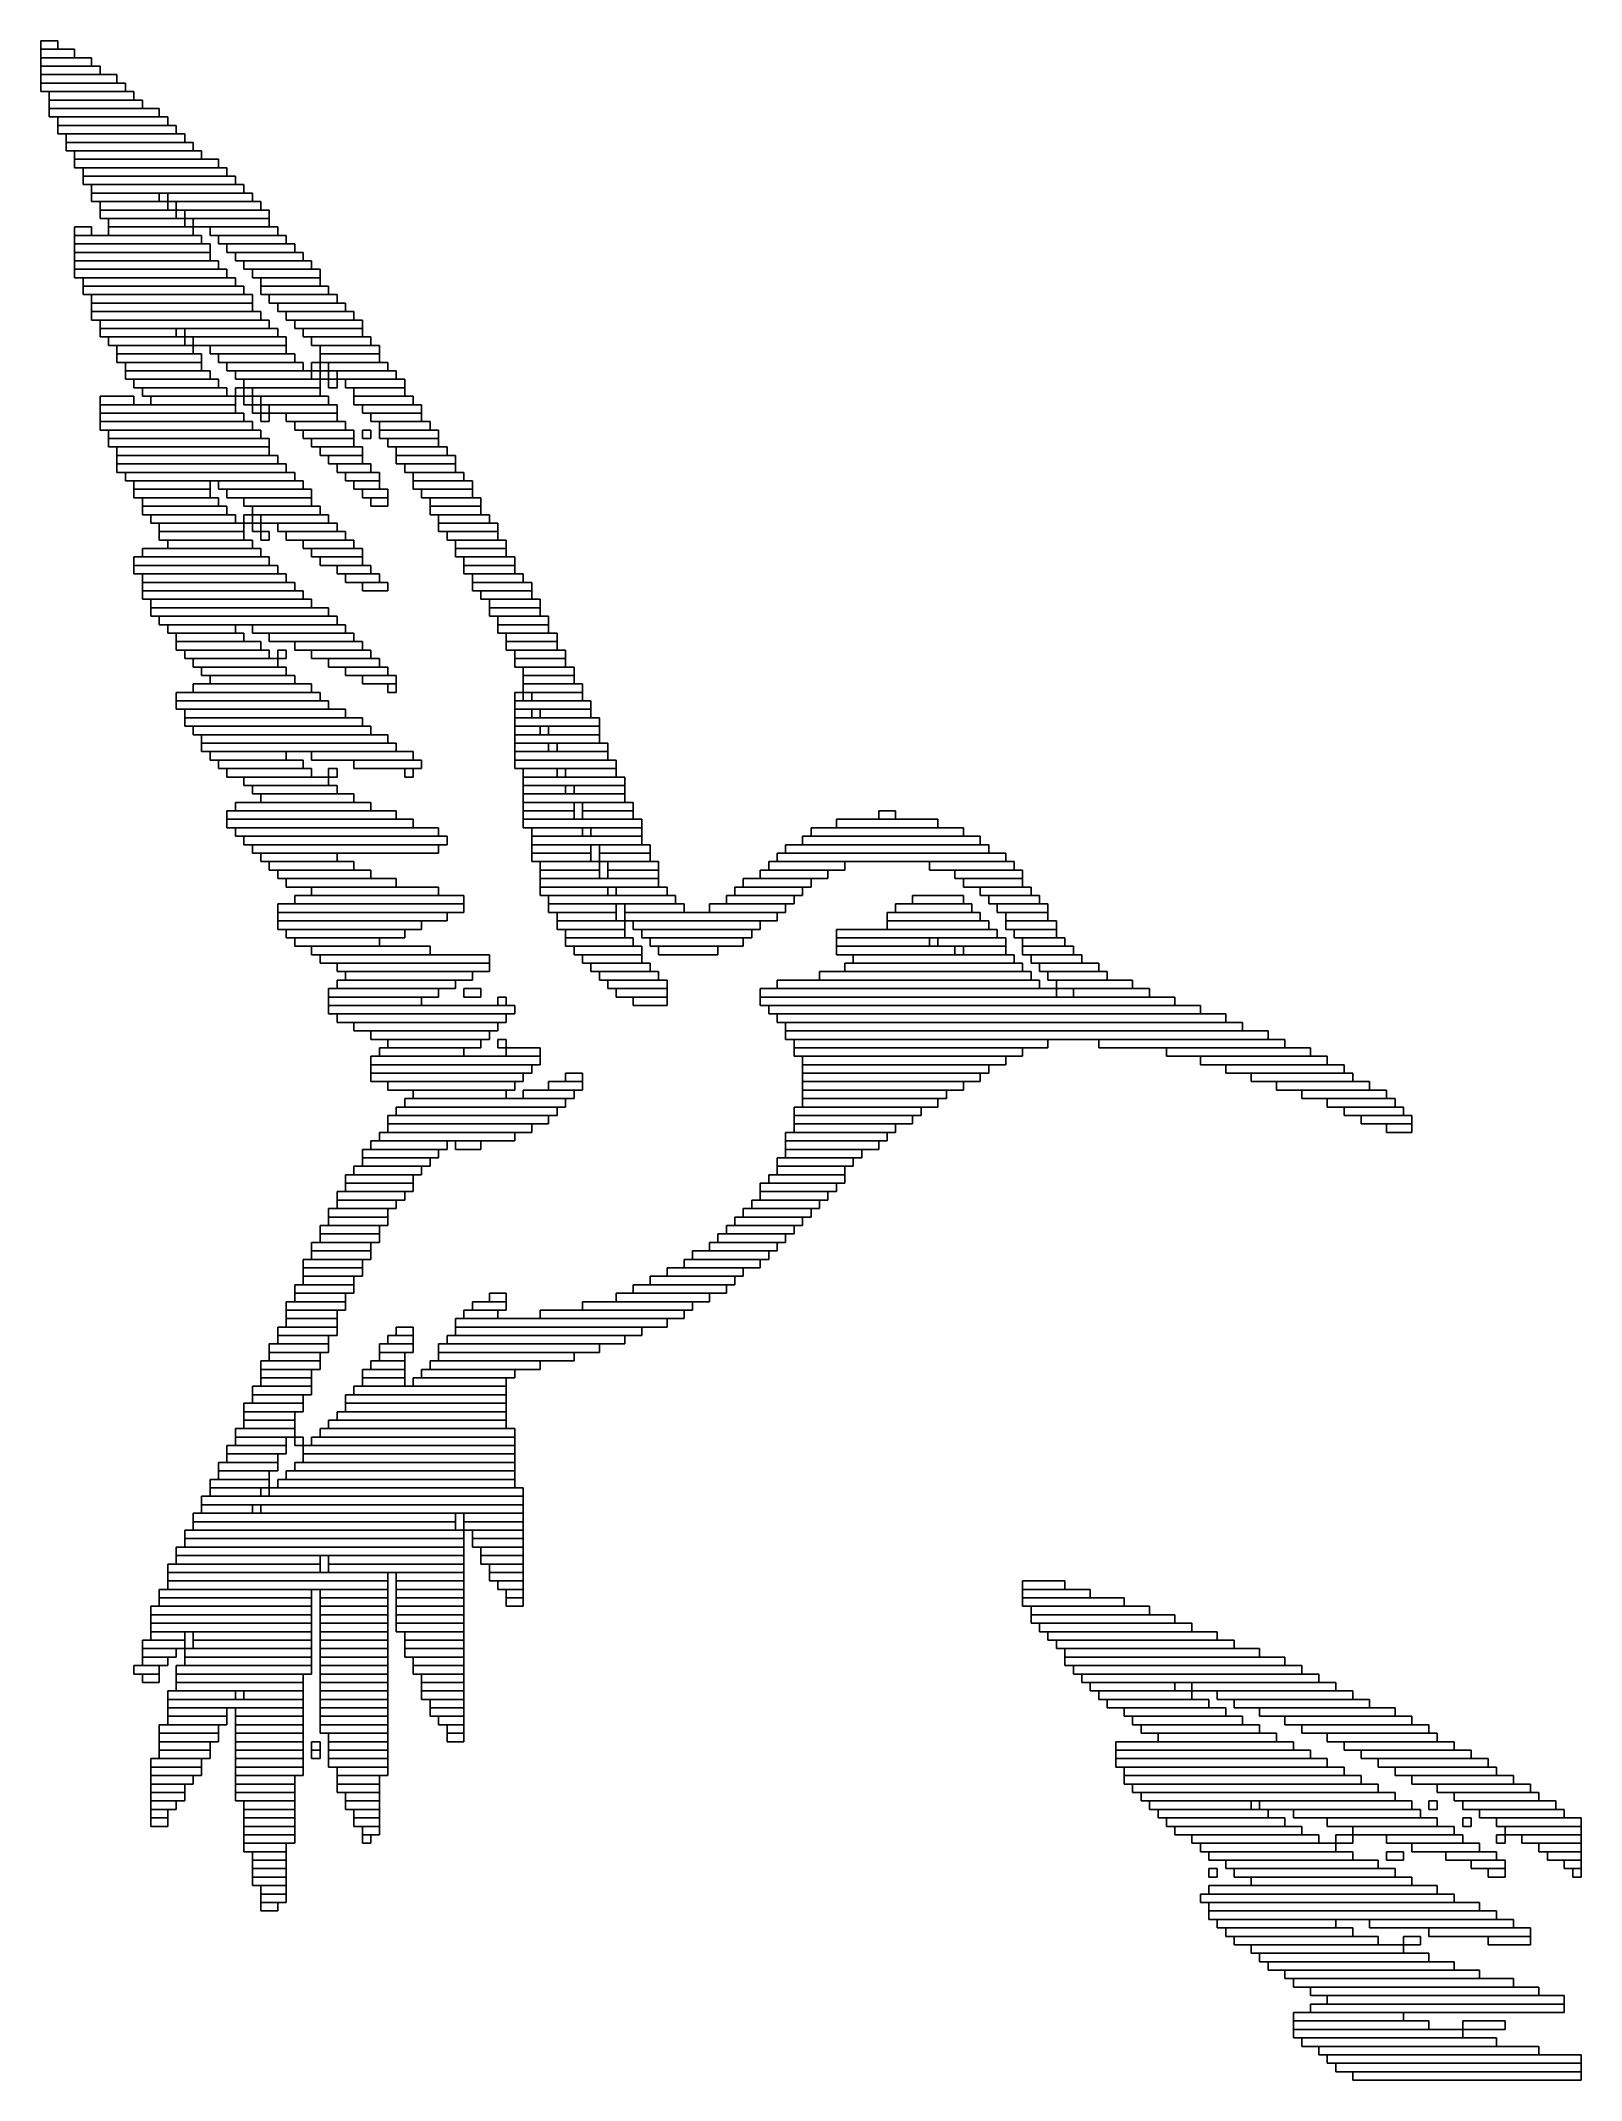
# Model space of a CAD drawing. Extents: x 431 to 613, y 382 to 623.
import ezdxf

# ---------------------------------------------------------------- set-up
doc = ezdxf.new("R2010")
doc.units = 0

msp = doc.modelspace()

# ---------------------------------------------------------------- linework, layer by layer
for p, q in [((431, 623), (433, 623)), ((431, 622), (431, 623)), ((433, 622), (431, 622)), ((431, 622), (435, 622)), ((431, 621), (431, 622)), ((433, 623), (433, 622)), ((435, 622), (435, 621)), ((435, 621), (431, 621)), ((431, 621), (437, 621)), ((431, 620), (431, 621)), ((437, 620), (431, 620)), ((431, 620), (438, 620)), ((431, 619), (431, 620)), ((437, 621), (437, 620)), ((438, 620), (438, 619)), ((438, 619), (431, 619)), ((431, 619), (440, 619)), ((431, 618), (431, 619)), ((440, 618), (431, 618)), ((431, 618), (441, 618)), ((431, 617), (431, 618)), ((441, 617), (431, 617)), ((432, 617), (442, 617)), ((432, 616), (432, 617)), ((440, 619), (440, 618)), ((441, 618), (441, 617)), ((442, 617), (442, 616)), ((442, 616), (432, 616)), ((432, 616), (443, 616)), ((432, 615), (432, 616)), ((443, 615), (432, 615)), ((432, 615), (445, 615)), ((432, 614), (432, 615)), ((443, 616), (443, 615)), ((445, 615), (445, 614)), ((445, 614), (432, 614)), ((433, 614), (446, 614)), ((433, 613), (433, 614)), ((446, 613), (433, 613)), ((433, 613), (447, 613)), ((433, 612), (433, 613)), ((446, 614), (446, 613)), ((447, 613), (447, 612)), ((447, 612), (433, 612)), ((434, 612), (448, 612)), ((434, 611), (434, 612)), ((448, 611), (434, 611)), ((434, 611), (449, 611)), ((434, 610), (434, 611)), ((449, 610), (434, 610)), ((435, 610), (450, 610)), ((435, 609), (435, 610)), ((448, 612), (448, 611)), ((449, 611), (449, 610)), ((450, 610), (450, 609)), ((450, 609), (435, 609)), ((435, 609), (452, 609)), ((435, 608), (435, 609)), ((452, 608), (435, 608)), ((436, 608), (453, 608)), ((436, 607), (436, 608)), ((452, 609), (452, 608)), ((453, 608), (453, 607)), ((453, 607), (436, 607)), ((436, 607), (454, 607)), ((436, 606), (436, 607)), ((454, 606), (436, 606)), ((437, 606), (455, 606)), ((437, 605), (437, 606)), ((455, 605), (437, 605)), ((437, 605), (445, 605)), ((437, 604), (437, 605)), ((445, 605), (445, 604)), ((446, 605), (456, 605)), ((446, 604), (446, 605)), ((454, 607), (454, 606)), ((455, 606), (455, 605)), ((456, 605), (456, 604)), ((445, 604), (437, 604)), ((438, 604), (446, 604)), ((438, 603), (438, 604)), ((446, 603), (438, 603)), ((438, 603), (447, 603)), ((438, 602), (438, 603)), ((456, 604), (446, 604)), ((446, 604), (446, 603)), ((447, 604), (457, 604)), ((447, 603), (447, 604)), ((457, 603), (447, 603)), ((447, 603), (447, 602)), ((448, 603), (458, 603)), ((448, 602), (448, 603)), ((457, 604), (457, 603)), ((458, 603), (458, 602)), ((435, 601), (437, 601)), ((435, 600), (435, 601)), ((437, 601), (437, 600)), ((447, 602), (438, 602)), ((439, 602), (448, 602)), ((439, 601), (439, 602)), ((448, 601), (439, 601)), ((439, 601), (449, 601)), ((439, 600), (439, 601)), ((458, 602), (448, 602)), ((448, 602), (448, 601)), ((449, 602), (458, 602)), ((449, 601), (449, 602)), ((458, 601), (449, 601)), ((449, 601), (449, 600)), ((451, 601), (459, 601)), ((451, 600), (451, 601)), ((458, 602), (458, 601)), ((459, 601), (459, 600)), ((437, 600), (435, 600)), ((435, 600), (450, 600)), ((435, 599), (435, 600)), ((450, 599), (435, 599)), ((435, 599), (451, 599)), ((435, 598), (435, 599)), ((451, 598), (435, 598)), ((435, 598), (451, 598)), ((435, 597), (435, 598)), ((449, 600), (439, 600)), ((450, 600), (450, 599)), ((459, 600), (451, 600)), ((451, 599), (451, 598)), ((451, 598), (451, 597)), ((452, 600), (460, 600)), ((452, 599), (452, 600)), ((460, 599), (452, 599)), ((453, 599), (461, 599)), ((453, 598), (453, 599)), ((461, 598), (453, 598)), ((454, 598), (462, 598)), ((454, 597), (454, 598)), ((460, 600), (460, 599)), ((461, 599), (461, 598)), ((462, 598), (462, 597)), ((451, 597), (435, 597)), ((435, 597), (452, 597)), ((435, 596), (435, 597)), ((452, 596), (435, 596)), ((435, 596), (453, 596)), ((435, 595), (435, 596)), ((452, 597), (452, 596)), ((453, 596), (453, 595)), ((462, 597), (454, 597)), ((455, 597), (463, 597)), ((455, 596), (455, 597)), ((463, 596), (455, 596)), ((456, 596), (464, 596)), ((456, 595), (456, 596)), ((463, 597), (463, 596)), ((464, 596), (464, 595)), ((453, 595), (435, 595)), ((436, 595), (454, 595)), ((436, 594), (436, 595)), ((454, 594), (436, 594)), ((436, 594), (455, 594)), ((436, 593), (436, 594)), ((455, 593), (436, 593)), ((437, 593), (456, 593)), ((437, 592), (437, 593)), ((454, 595), (454, 594)), ((455, 594), (455, 593)), ((464, 595), (456, 595)), ((456, 593), (456, 592)), ((457, 595), (464, 595)), ((457, 594), (457, 595)), ((464, 594), (457, 594)), ((457, 594), (465, 594)), ((457, 593), (457, 594)), ((465, 593), (457, 593)), ((458, 593), (466, 593)), ((458, 592), (458, 593)), ((464, 595), (464, 594)), ((465, 594), (465, 593)), ((466, 593), (466, 592)), ((456, 592), (437, 592)), ((437, 592), (456, 592)), ((437, 591), (437, 592)), ((456, 591), (437, 591)), ((437, 591), (457, 591)), ((437, 590), (437, 591)), ((456, 592), (456, 591)), ((457, 591), (457, 590)), ((466, 592), (458, 592)), ((459, 592), (467, 592)), ((459, 591), (459, 592)), ((467, 591), (459, 591)), ((460, 591), (468, 591)), ((460, 590), (460, 591)), ((467, 592), (467, 591)), ((468, 591), (468, 590)), ((457, 590), (437, 590)), ((438, 590), (458, 590)), ((438, 589), (438, 590)), ((458, 589), (438, 589)), ((438, 589), (447, 589)), ((438, 588), (438, 589)), ((447, 589), (447, 588)), ((448, 589), (459, 589)), ((448, 588), (448, 589)), ((458, 590), (458, 589)), ((459, 589), (459, 588)), ((468, 590), (460, 590)), ((461, 590), (469, 590)), ((461, 589), (461, 590)), ((469, 589), (461, 589)), ((462, 589), (469, 589)), ((462, 588), (462, 589)), ((469, 590), (469, 589)), ((469, 589), (469, 588)), ((447, 588), (438, 588)), ((439, 588), (448, 588)), ((439, 587), (439, 588)), ((448, 587), (439, 587)), ((440, 587), (449, 587)), ((440, 586), (440, 587)), ((449, 586), (440, 586)), ((440, 586), (450, 586)), ((440, 585), (440, 586)), ((459, 588), (448, 588)), ((448, 588), (448, 587)), ((449, 588), (460, 588)), ((449, 587), (449, 588)), ((460, 587), (449, 587)), ((449, 587), (449, 586)), ((450, 586), (450, 585)), ((451, 587), (460, 587)), ((451, 586), (451, 587)), ((460, 586), (451, 586)), ((452, 586), (461, 586)), ((452, 585), (452, 586)), ((460, 588), (460, 587)), ((460, 587), (460, 586)), ((461, 586), (461, 585)), ((469, 588), (462, 588)), ((463, 588), (470, 588)), ((463, 587), (463, 588)), ((470, 587), (463, 587)), ((464, 587), (471, 587)), ((464, 586), (464, 587)), ((471, 586), (464, 586)), ((464, 586), (471, 586)), ((464, 585), (464, 586)), ((470, 588), (470, 587)), ((471, 587), (471, 586)), ((471, 586), (471, 585)), ((450, 585), (440, 585)), ((441, 585), (450, 585)), ((441, 584), (441, 585)), ((450, 584), (441, 584)), ((441, 584), (451, 584)), ((441, 583), (441, 584)), ((450, 585), (450, 584)), ((451, 584), (451, 583)), ((461, 585), (452, 585)), ((453, 585), (462, 585)), ((453, 584), (453, 585)), ((462, 584), (453, 584)), ((454, 584), (463, 584)), ((454, 583), (454, 584)), ((462, 585), (462, 584)), ((463, 585), (464, 585)), ((463, 584), (463, 585)), ((464, 584), (463, 584)), ((463, 584), (463, 583)), ((471, 585), (464, 585)), ((464, 585), (464, 584)), ((464, 584), (465, 584)), ((464, 583), (464, 584)), ((465, 585), (472, 585)), ((465, 584), (465, 585)), ((472, 584), (465, 584)), ((465, 584), (465, 583)), ((466, 584), (473, 584)), ((466, 583), (466, 584)), ((472, 585), (472, 584)), ((473, 584), (473, 583)), ((438, 581), (442, 581)), ((438, 580), (438, 581)), ((451, 583), (441, 583)), ((442, 583), (452, 583)), ((442, 582), (442, 583)), ((452, 582), (442, 582)), ((442, 581), (442, 580)), ((443, 582), (453, 582)), ((443, 581), (443, 582)), ((453, 581), (443, 581)), ((444, 581), (454, 581)), ((444, 580), (444, 581)), ((452, 583), (452, 582)), ((453, 582), (453, 581)), ((463, 583), (454, 583)), ((454, 582), (455, 582)), ((454, 581), (454, 582)), ((455, 581), (454, 581)), ((454, 581), (454, 580)), ((455, 583), (464, 583)), ((455, 582), (455, 583)), ((464, 582), (455, 582)), ((455, 582), (455, 581)), ((455, 581), (456, 581)), ((455, 580), (455, 581)), ((456, 582), (464, 582)), ((456, 581), (456, 582)), ((464, 581), (456, 581)), ((456, 581), (456, 580)), ((457, 581), (465, 581)), ((457, 580), (457, 581)), ((465, 583), (464, 583)), ((464, 583), (464, 582)), ((464, 582), (464, 581)), ((465, 583), (466, 583)), ((465, 582), (465, 583)), ((466, 582), (465, 582)), ((465, 581), (465, 580)), ((473, 583), (466, 583)), ((466, 583), (466, 582)), ((467, 583), (474, 583)), ((467, 582), (467, 583)), ((474, 582), (467, 582)), ((468, 582), (474, 582)), ((468, 581), (468, 582)), ((474, 581), (468, 581)), ((468, 581), (475, 581)), ((468, 580), (468, 581)), ((474, 583), (474, 582)), ((474, 582), (474, 581)), ((475, 581), (475, 580)), ((442, 580), (438, 580)), ((438, 580), (454, 580)), ((438, 579), (438, 580)), ((454, 579), (438, 579)), ((438, 579), (455, 579)), ((438, 578), (438, 579)), ((454, 580), (444, 580)), ((454, 580), (454, 579)), ((456, 580), (455, 580)), ((455, 579), (455, 578)), ((456, 580), (457, 580)), ((456, 579), (456, 580)), ((457, 579), (456, 579)), ((465, 580), (457, 580)), ((457, 580), (457, 579)), ((457, 579), (458, 579)), ((457, 578), (457, 579)), ((458, 580), (466, 580)), ((458, 579), (458, 580)), ((466, 579), (458, 579)), ((458, 579), (458, 578)), ((460, 579), (466, 579)), ((460, 578), (460, 579)), ((466, 580), (466, 579)), ((466, 579), (466, 578)), ((475, 580), (468, 580)), ((469, 580), (476, 580)), ((469, 579), (469, 580)), ((476, 579), (469, 579)), ((470, 579), (476, 579)), ((470, 578), (470, 579)), ((476, 580), (476, 579)), ((476, 579), (476, 578)), ((455, 578), (438, 578)), ((438, 578), (456, 578)), ((438, 577), (438, 578)), ((456, 577), (438, 577)), ((439, 577), (457, 577)), ((439, 576), (439, 577)), ((457, 576), (439, 576)), ((439, 576), (458, 576)), ((439, 575), (439, 576)), ((456, 578), (456, 577)), ((458, 578), (457, 578)), ((457, 577), (457, 576)), ((458, 576), (458, 575)), ((466, 578), (460, 578)), ((461, 578), (467, 578)), ((461, 577), (461, 578)), ((467, 577), (461, 577)), ((462, 577), (468, 577)), ((462, 576), (462, 577)), ((468, 576), (462, 576)), ((463, 576), (468, 576)), ((463, 575), (463, 576)), ((467, 578), (467, 577)), ((468, 577), (468, 576)), ((468, 576), (468, 575)), ((469, 577), (470, 577)), ((469, 576), (469, 577)), ((470, 576), (469, 576)), ((476, 578), (470, 578)), ((470, 577), (470, 576)), ((471, 578), (477, 578)), ((471, 577), (471, 578)), ((477, 577), (471, 577)), ((471, 577), (478, 577)), ((471, 576), (471, 577)), ((478, 576), (471, 576)), ((472, 576), (478, 576)), ((472, 575), (472, 576)), ((477, 578), (477, 577)), ((478, 577), (478, 576)), ((478, 576), (478, 575)), ((458, 575), (439, 575)), ((440, 575), (458, 575)), ((440, 574), (440, 575)), ((458, 574), (440, 574)), ((440, 574), (459, 574)), ((440, 573), (440, 574)), ((458, 575), (458, 574)), ((459, 574), (459, 573)), ((468, 575), (463, 575)), ((464, 575), (469, 575)), ((464, 574), (464, 575)), ((469, 574), (464, 574)), ((465, 574), (469, 574)), ((465, 573), (465, 574)), ((469, 575), (469, 574)), ((469, 574), (469, 573)), ((478, 575), (472, 575)), ((473, 575), (479, 575)), ((473, 574), (473, 575)), ((479, 574), (473, 574)), ((473, 574), (480, 574)), ((473, 573), (473, 574)), ((479, 575), (479, 574)), ((480, 574), (480, 573)), ((459, 573), (440, 573)), ((440, 573), (460, 573)), ((440, 572), (440, 573)), ((460, 572), (440, 572)), ((441, 572), (461, 572)), ((441, 571), (441, 572)), ((460, 573), (460, 572)), ((461, 572), (461, 571)), ((469, 573), (465, 573)), ((466, 573), (470, 573)), ((466, 572), (466, 573)), ((470, 572), (466, 572)), ((467, 572), (471, 572)), ((467, 571), (467, 572)), ((470, 573), (470, 572)), ((471, 572), (471, 571)), ((480, 573), (473, 573)), ((474, 573), (480, 573)), ((474, 572), (474, 573)), ((480, 572), (474, 572)), ((475, 572), (481, 572)), ((475, 571), (475, 572)), ((480, 573), (480, 572)), ((481, 572), (481, 571)), ((461, 571), (441, 571)), ((442, 571), (451, 571)), ((442, 570), (442, 571)), ((451, 570), (442, 570)), ((442, 570), (451, 570)), ((442, 569), (442, 570)), ((451, 569), (442, 569)), ((443, 569), (452, 569)), ((443, 568), (443, 569)), ((451, 571), (451, 570)), ((451, 570), (451, 569)), ((452, 571), (462, 571)), ((452, 570), (452, 571)), ((462, 570), (452, 570)), ((452, 569), (452, 568)), ((453, 570), (463, 570)), ((453, 569), (453, 570)), ((463, 569), (453, 569)), ((455, 569), (463, 569)), ((455, 568), (455, 569)), ((462, 571), (462, 570)), ((463, 570), (463, 569)), ((463, 569), (463, 568)), ((471, 571), (467, 571)), ((468, 571), (471, 571)), ((468, 570), (468, 571)), ((471, 570), (468, 570)), ((469, 570), (472, 570)), ((469, 569), (469, 570)), ((472, 569), (469, 569)), ((470, 569), (472, 569)), ((470, 568), (470, 569)), ((471, 571), (471, 570)), ((472, 570), (472, 569)), ((472, 569), (472, 568)), ((481, 571), (475, 571)), ((475, 571), (482, 571)), ((475, 570), (475, 571)), ((482, 570), (475, 570)), ((476, 570), (482, 570)), ((476, 569), (476, 570)), ((482, 569), (476, 569)), ((477, 569), (483, 569)), ((477, 568), (477, 569)), ((482, 571), (482, 570)), ((482, 570), (482, 569)), ((483, 569), (483, 568)), ((452, 568), (443, 568)), ((443, 568), (453, 568)), ((443, 567), (443, 568)), ((453, 567), (443, 567)), ((444, 567), (454, 567)), ((444, 566), (444, 567)), ((453, 568), (453, 567)), ((454, 567), (454, 566)), ((463, 568), (455, 568)), ((455, 567), (456, 567)), ((455, 566), (455, 567)), ((456, 568), (464, 568)), ((456, 567), (456, 568)), ((464, 567), (456, 567)), ((456, 567), (456, 566)), ((457, 567), (465, 567)), ((457, 566), (457, 567)), ((464, 568), (464, 567)), ((465, 567), (465, 566)), ((472, 568), (470, 568)), ((483, 568), (477, 568)), ((477, 568), (483, 568)), ((477, 567), (477, 568)), ((483, 567), (477, 567)), ((478, 567), (484, 567)), ((478, 566), (478, 567)), ((483, 568), (483, 567)), ((484, 567), (484, 566)), ((454, 566), (444, 566)), ((445, 566), (455, 566)), ((445, 565), (445, 566)), ((455, 565), (445, 565)), ((445, 565), (455, 565)), ((445, 564), (445, 565)), ((455, 564), (445, 564)), ((446, 564), (456, 564)), ((446, 563), (446, 564)), ((456, 566), (455, 566)), ((455, 566), (455, 565)), ((455, 565), (455, 564)), ((456, 566), (457, 566)), ((456, 565), (456, 566)), ((457, 565), (456, 565)), ((456, 564), (456, 563)), ((465, 566), (457, 566)), ((457, 566), (457, 565)), ((457, 565), (458, 565)), ((457, 564), (457, 565)), ((458, 564), (457, 564)), ((458, 565), (458, 564)), ((459, 566), (466, 566)), ((459, 565), (459, 566)), ((466, 565), (459, 565)), ((460, 565), (467, 565)), ((460, 564), (460, 565)), ((467, 564), (460, 564)), ((462, 564), (468, 564)), ((462, 563), (462, 564)), ((466, 566), (466, 565)), ((467, 565), (467, 564)), ((468, 564), (468, 563)), ((484, 566), (478, 566)), ((478, 566), (485, 566)), ((478, 565), (478, 566)), ((485, 565), (478, 565)), ((479, 565), (485, 565)), ((479, 564), (479, 565)), ((485, 564), (479, 564)), ((480, 564), (486, 564)), ((480, 563), (480, 564)), ((485, 566), (485, 565)), ((485, 565), (485, 564)), ((486, 564), (486, 563)), ((442, 562), (458, 562)), ((442, 561), (442, 562)), ((443, 563), (457, 563)), ((443, 562), (443, 563)), ((457, 562), (443, 562)), ((456, 563), (446, 563)), ((457, 563), (457, 562)), ((458, 562), (458, 561)), ((468, 563), (462, 563)), ((463, 563), (469, 563)), ((463, 562), (463, 563)), ((469, 562), (463, 562)), ((464, 562), (469, 562)), ((464, 561), (464, 562)), ((469, 563), (469, 562)), ((469, 562), (469, 561)), ((486, 563), (480, 563)), ((480, 563), (486, 563)), ((480, 562), (480, 563)), ((486, 562), (480, 562)), ((481, 562), (487, 562)), ((481, 561), (481, 562)), ((486, 563), (486, 562)), ((487, 562), (487, 561)), ((458, 561), (442, 561)), ((442, 561), (459, 561)), ((442, 560), (442, 561)), ((459, 560), (442, 560)), ((443, 560), (460, 560)), ((443, 559), (443, 560)), ((459, 561), (459, 560)), ((460, 560), (460, 559)), ((469, 561), (464, 561)), ((466, 561), (470, 561)), ((466, 560), (466, 561)), ((470, 560), (466, 560)), ((467, 560), (471, 560)), ((467, 559), (467, 560)), ((470, 561), (470, 560)), ((471, 560), (471, 559)), ((487, 561), (481, 561)), ((481, 561), (487, 561)), ((481, 560), (481, 561)), ((487, 560), (481, 560)), ((482, 560), (488, 560)), ((482, 559), (482, 560)), ((487, 561), (487, 560)), ((488, 560), (488, 559)), ((460, 559), (443, 559)), ((443, 559), (461, 559)), ((443, 558), (443, 559)), ((461, 558), (443, 558)), ((443, 558), (462, 558)), ((443, 557), (443, 558)), ((462, 557), (443, 557)), ((444, 557), (463, 557)), ((444, 556), (444, 557)), ((461, 559), (461, 558)), ((462, 558), (462, 557)), ((463, 557), (463, 556)), ((471, 559), (467, 559)), ((469, 559), (472, 559)), ((469, 558), (469, 559)), ((472, 558), (469, 558)), ((472, 559), (472, 558)), ((488, 559), (482, 559)), ((482, 559), (489, 559)), ((482, 558), (482, 559)), ((489, 558), (482, 558)), ((483, 558), (489, 558)), ((483, 557), (483, 558)), ((489, 557), (483, 557)), ((484, 557), (490, 557)), ((484, 556), (484, 557)), ((489, 559), (489, 558)), ((489, 558), (489, 557)), ((490, 557), (490, 556)), ((463, 556), (444, 556)), ((444, 556), (465, 556)), ((444, 555), (444, 556)), ((465, 555), (444, 555)), ((445, 555), (466, 555)), ((445, 554), (445, 555)), ((465, 556), (465, 555)), ((466, 555), (466, 554)), ((490, 556), (484, 556)), ((484, 556), (490, 556)), ((484, 555), (484, 556)), ((490, 555), (484, 555)), ((485, 555), (491, 555)), ((485, 554), (485, 555)), ((490, 556), (490, 555)), ((491, 555), (491, 554)), ((466, 554), (445, 554)), ((446, 554), (454, 554)), ((446, 553), (446, 554)), ((454, 553), (446, 553)), ((447, 553), (455, 553)), ((447, 552), (447, 553)), ((455, 552), (447, 552)), ((447, 552), (457, 552)), ((447, 551), (447, 552)), ((454, 554), (454, 553)), ((455, 553), (455, 552)), ((456, 554), (467, 554)), ((456, 553), (456, 554)), ((467, 553), (456, 553)), ((457, 552), (457, 551)), ((458, 553), (468, 553)), ((458, 552), (458, 553)), ((468, 552), (458, 552)), ((461, 552), (469, 552)), ((461, 551), (461, 552)), ((467, 554), (467, 553)), ((468, 553), (468, 552)), ((469, 552), (469, 551)), ((491, 554), (485, 554)), ((485, 554), (491, 554)), ((485, 553), (485, 554)), ((491, 553), (485, 553)), ((486, 553), (492, 553)), ((486, 552), (486, 553)), ((492, 552), (486, 552)), ((486, 552), (492, 552)), ((486, 551), (486, 552)), ((491, 554), (491, 553)), ((492, 553), (492, 552)), ((492, 552), (492, 551)), ((457, 551), (447, 551)), ((448, 551), (458, 551)), ((448, 550), (448, 551)), ((458, 550), (448, 550)), ((449, 550), (459, 550)), ((449, 549), (449, 550)), ((458, 551), (458, 550)), ((459, 551), (460, 551)), ((459, 550), (459, 551)), ((460, 550), (459, 550)), ((459, 550), (459, 549)), ((460, 551), (460, 550)), ((469, 551), (461, 551)), ((463, 551), (470, 551)), ((463, 550), (463, 551)), ((470, 550), (463, 550)), ((465, 550), (471, 550)), ((465, 549), (465, 550)), ((470, 551), (470, 550)), ((471, 550), (471, 549)), ((492, 551), (486, 551)), ((487, 551), (493, 551)), ((487, 550), (487, 551)), ((493, 550), (487, 550)), ((487, 550), (493, 550)), ((487, 549), (487, 550)), ((493, 551), (493, 550)), ((493, 550), (493, 549)), ((459, 549), (449, 549)), ((450, 549), (460, 549)), ((450, 548), (450, 549)), ((460, 548), (450, 548)), ((451, 548), (461, 548)), ((451, 547), (451, 548)), ((460, 549), (460, 548)), ((461, 548), (461, 547)), ((471, 549), (465, 549)), ((467, 549), (472, 549)), ((467, 548), (467, 549)), ((472, 548), (467, 548)), ((469, 548), (473, 548)), ((469, 547), (469, 548)), ((472, 549), (472, 548)), ((473, 548), (473, 547)), ((493, 549), (487, 549)), ((488, 549), (494, 549)), ((488, 548), (488, 549)), ((494, 548), (488, 548)), ((488, 548), (494, 548)), ((488, 547), (488, 548)), ((494, 549), (494, 548)), ((494, 548), (494, 547)), ((447, 546), (464, 546)), ((447, 545), (447, 546)), ((464, 545), (447, 545)), ((447, 545), (465, 545)), ((447, 544), (447, 545)), ((449, 547), (463, 547)), ((449, 546), (449, 547)), ((463, 546), (449, 546)), ((461, 547), (451, 547)), ((463, 547), (463, 546)), ((464, 546), (464, 545)), ((465, 545), (465, 544)), ((473, 547), (469, 547)), ((472, 547), (473, 547)), ((472, 546), (472, 547)), ((473, 546), (472, 546)), ((473, 547), (473, 546)), ((487, 546), (488, 546)), ((487, 545), (487, 546)), ((488, 545), (487, 545)), ((487, 545), (496, 545)), ((487, 544), (487, 545)), ((494, 547), (488, 547)), ((488, 547), (495, 547)), ((488, 546), (488, 547)), ((495, 546), (488, 546)), ((488, 546), (488, 545)), ((489, 546), (495, 546)), ((489, 545), (489, 546)), ((495, 545), (489, 545)), ((495, 547), (495, 546)), ((495, 546), (495, 545)), ((496, 545), (496, 544)), ((465, 544), (447, 544)), ((448, 544), (467, 544)), ((448, 543), (448, 544)), ((467, 543), (448, 543)), ((448, 543), (469, 543)), ((448, 542), (448, 543)), ((467, 544), (467, 543)), ((469, 543), (469, 542)), ((496, 544), (487, 544)), ((487, 544), (489, 544)), ((487, 543), (487, 544)), ((489, 543), (487, 543)), ((487, 543), (497, 543)), ((487, 542), (487, 543)), ((489, 544), (489, 543)), ((490, 544), (496, 544)), ((490, 543), (490, 544)), ((496, 543), (490, 543)), ((496, 544), (496, 543)), ((497, 543), (497, 542)), ((469, 542), (448, 542)), ((449, 542), (470, 542)), ((449, 541), (449, 542)), ((470, 541), (449, 541)), ((450, 541), (472, 541)), ((450, 540), (450, 541)), ((472, 540), (450, 540)), ((450, 540), (473, 540)), ((450, 539), (450, 540)), ((470, 542), (470, 541)), ((472, 541), (472, 540)), ((473, 540), (473, 539)), ((497, 542), (487, 542)), ((487, 542), (490, 542)), ((487, 541), (487, 542)), ((490, 541), (487, 541)), ((487, 541), (497, 541)), ((487, 540), (487, 541)), ((497, 540), (487, 540)), ((487, 540), (491, 540)), ((487, 539), (487, 540)), ((490, 542), (490, 541)), ((491, 542), (497, 542)), ((491, 541), (491, 542)), ((497, 541), (491, 541)), ((491, 540), (491, 539)), ((492, 540), (498, 540)), ((492, 539), (492, 540)), ((497, 542), (497, 541)), ((497, 541), (497, 540)), ((498, 540), (498, 539)), ((473, 539), (450, 539)), ((451, 539), (460, 539)), ((451, 538), (451, 539)), ((460, 538), (451, 538)), ((452, 538), (462, 538)), ((452, 537), (452, 538)), ((460, 539), (460, 538)), ((462, 538), (462, 537)), ((463, 539), (475, 539)), ((463, 538), (463, 539)), ((475, 538), (463, 538)), ((468, 538), (476, 538)), ((468, 537), (468, 538)), ((475, 539), (475, 538)), ((476, 538), (476, 537)), ((491, 539), (487, 539)), ((487, 539), (498, 539)), ((487, 538), (487, 539)), ((498, 538), (487, 538)), ((487, 538), (499, 538)), ((487, 537), (487, 538)), ((498, 539), (492, 539)), ((498, 539), (498, 538)), ((499, 538), (499, 537)), ((462, 537), (452, 537)), ((453, 537), (463, 537)), ((453, 536), (453, 537)), ((463, 536), (453, 536)), ((455, 536), (465, 536)), ((455, 535), (455, 536)), ((463, 537), (463, 536)), ((465, 537), (466, 537)), ((465, 536), (465, 537)), ((466, 536), (465, 536)), ((465, 536), (465, 535)), ((466, 537), (466, 536)), ((476, 537), (468, 537)), ((474, 537), (475, 537)), ((474, 536), (474, 537)), ((475, 536), (474, 536)), ((475, 537), (475, 536)), ((499, 537), (487, 537)), ((488, 537), (492, 537)), ((488, 536), (488, 537)), ((492, 536), (488, 536)), ((488, 536), (500, 536)), ((488, 535), (488, 536)), ((492, 537), (492, 536)), ((493, 537), (499, 537)), ((493, 536), (493, 537)), ((499, 536), (493, 536)), ((499, 537), (499, 536)), ((500, 536), (500, 535)), ((454, 533), (470, 533)), ((454, 532), (454, 533)), ((465, 535), (455, 535)), ((456, 535), (466, 535)), ((456, 534), (456, 535)), ((466, 534), (456, 534)), ((457, 534), (468, 534)), ((457, 533), (457, 534)), ((468, 533), (457, 533)), ((466, 535), (466, 534)), ((468, 534), (468, 533)), ((470, 533), (470, 532)), ((500, 535), (488, 535)), ((488, 535), (493, 535)), ((488, 534), (488, 535)), ((493, 534), (488, 534)), ((488, 534), (500, 534)), ((488, 533), (488, 534)), ((500, 533), (488, 533)), ((488, 533), (494, 533)), ((488, 532), (488, 533)), ((493, 535), (493, 534)), ((494, 535), (500, 535)), ((494, 534), (494, 535)), ((500, 534), (494, 534)), ((494, 533), (494, 532)), ((495, 533), (501, 533)), ((495, 532), (495, 533)), ((500, 535), (500, 534)), ((500, 534), (500, 533)), ((501, 533), (501, 532)), ((453, 532), (473, 532)), ((453, 531), (453, 532)), ((473, 531), (453, 531)), ((453, 531), (475, 531)), ((453, 530), (453, 531)), ((470, 532), (454, 532)), ((473, 532), (473, 531)), ((475, 531), (475, 530)), ((494, 532), (488, 532)), ((488, 532), (494, 532)), ((488, 531), (488, 532)), ((494, 531), (488, 531)), ((488, 531), (502, 531)), ((488, 530), (488, 531)), ((494, 532), (494, 531)), ((501, 532), (495, 532)), ((495, 532), (501, 532)), ((495, 531), (495, 532)), ((501, 531), (495, 531)), ((501, 532), (501, 531)), ((502, 531), (502, 530)), ((525, 531), (537, 531)), ((525, 530), (525, 531)), ((530, 532), (532, 532)), ((530, 531), (530, 532)), ((532, 531), (530, 531)), ((532, 532), (532, 531)), ((537, 531), (537, 530)), ((475, 530), (453, 530)), ((454, 530), (478, 530)), ((454, 529), (454, 530)), ((478, 529), (454, 529)), ((455, 529), (479, 529)), ((455, 528), (455, 529)), ((479, 528), (455, 528)), ((456, 528), (478, 528)), ((456, 527), (456, 528)), ((478, 530), (478, 529)), ((478, 528), (478, 527)), ((479, 529), (479, 528)), ((502, 530), (488, 530)), ((489, 530), (495, 530)), ((489, 529), (489, 530)), ((495, 529), (489, 529)), ((489, 529), (502, 529)), ((489, 528), (489, 529)), ((502, 528), (489, 528)), ((489, 528), (496, 528)), ((489, 527), (489, 528)), ((495, 530), (495, 529)), ((496, 530), (502, 530)), ((496, 529), (496, 530)), ((502, 529), (496, 529)), ((496, 528), (496, 527)), ((497, 528), (503, 528)), ((497, 527), (497, 528)), ((502, 530), (502, 529)), ((502, 529), (502, 528)), ((503, 528), (503, 527)), ((519, 528), (543, 528)), ((519, 527), (519, 528)), ((521, 529), (542, 529)), ((521, 528), (521, 529)), ((542, 528), (521, 528)), ((522, 530), (540, 530)), ((522, 529), (522, 530)), ((540, 529), (522, 529)), ((537, 530), (525, 530)), ((540, 530), (540, 529)), ((542, 529), (542, 528)), ((543, 528), (543, 527)), ((478, 527), (456, 527)), ((457, 527), (466, 527)), ((457, 526), (457, 527)), ((466, 526), (457, 526)), ((458, 526), (468, 526)), ((458, 525), (458, 526)), ((466, 527), (466, 526)), ((468, 526), (468, 525)), ((496, 527), (489, 527)), ((489, 527), (496, 527)), ((489, 526), (489, 527)), ((496, 526), (489, 526)), ((490, 526), (497, 526)), ((490, 525), (490, 526)), ((496, 527), (496, 526)), ((503, 527), (497, 527)), ((497, 527), (503, 527)), ((497, 526), (497, 527)), ((503, 526), (497, 526)), ((497, 526), (497, 525)), ((498, 526), (504, 526)), ((498, 525), (498, 526)), ((503, 527), (503, 526)), ((504, 526), (504, 525)), ((517, 526), (526, 526)), ((517, 525), (517, 526)), ((518, 527), (545, 527)), ((518, 526), (518, 527)), ((545, 526), (518, 526)), ((543, 527), (519, 527)), ((526, 526), (526, 525)), ((536, 526), (546, 526)), ((536, 525), (536, 526)), ((545, 527), (545, 526)), ((546, 526), (546, 525)), ((468, 525), (458, 525)), ((459, 525), (470, 525)), ((459, 524), (459, 525)), ((470, 524), (459, 524)), ((460, 524), (473, 524)), ((460, 523), (460, 524)), ((473, 523), (460, 523)), ((463, 523), (478, 523)), ((463, 522), (463, 523)), ((470, 525), (470, 524)), ((473, 524), (473, 523)), ((478, 523), (478, 522)), ((497, 525), (490, 525)), ((490, 525), (497, 525)), ((490, 524), (490, 525)), ((497, 524), (490, 524)), ((490, 524), (504, 524)), ((490, 523), (490, 524)), ((504, 523), (490, 523)), ((490, 523), (498, 523)), ((490, 522), (490, 523)), ((497, 525), (497, 524)), ((504, 525), (498, 525)), ((498, 525), (504, 525)), ((498, 524), (498, 525)), ((504, 524), (498, 524)), ((498, 523), (498, 522)), ((499, 523), (505, 523)), ((499, 522), (499, 523)), ((504, 525), (504, 524)), ((504, 524), (504, 523)), ((505, 523), (505, 522)), ((513, 523), (521, 523)), ((513, 522), (513, 523)), ((514, 524), (522, 524)), ((514, 523), (514, 524)), ((522, 523), (514, 523)), ((516, 525), (524, 525)), ((516, 524), (516, 525)), ((524, 524), (516, 524)), ((526, 525), (517, 525)), ((521, 523), (521, 522)), ((522, 524), (522, 523)), ((524, 525), (524, 524)), ((546, 525), (536, 525)), ((539, 525), (547, 525)), ((539, 524), (539, 525)), ((547, 524), (539, 524)), ((540, 524), (547, 524)), ((540, 523), (540, 524)), ((547, 523), (540, 523)), ((542, 523), (548, 523)), ((542, 522), (542, 523)), ((547, 525), (547, 524)), ((547, 524), (547, 523)), ((548, 523), (548, 522)), ((459, 521), (481, 521)), ((459, 520), (459, 521)), ((461, 522), (481, 522)), ((461, 521), (461, 522)), ((481, 521), (461, 521)), ((478, 522), (463, 522)), ((481, 522), (481, 521)), ((481, 521), (481, 520)), ((498, 522), (490, 522)), ((491, 522), (506, 522)), ((491, 521), (491, 522)), ((506, 521), (491, 521)), ((491, 521), (499, 521)), ((491, 520), (491, 521)), ((505, 522), (499, 522)), ((499, 521), (499, 520)), ((500, 521), (507, 521)), ((500, 520), (500, 521)), ((506, 522), (506, 521)), ((507, 521), (507, 520)), ((510, 521), (519, 521)), ((510, 520), (510, 521)), ((512, 522), (520, 522)), ((512, 521), (512, 522)), ((520, 521), (512, 521)), ((521, 522), (513, 522)), ((519, 521), (519, 520)), ((520, 522), (520, 521)), ((532, 521), (541, 521)), ((532, 520), (532, 521)), ((534, 522), (540, 522)), ((534, 521), (534, 522)), ((540, 521), (534, 521)), ((540, 522), (540, 521)), ((541, 521), (541, 520)), ((548, 522), (542, 522)), ((543, 522), (549, 522)), ((543, 521), (543, 522)), ((549, 521), (543, 521)), ((544, 521), (550, 521)), ((544, 520), (544, 521)), ((549, 522), (549, 521)), ((550, 521), (550, 520)), ((481, 520), (459, 520)), ((459, 520), (479, 520)), ((459, 519), (459, 520)), ((479, 519), (459, 519)), ((459, 519), (476, 519)), ((459, 518), (459, 519)), ((476, 519), (476, 518)), ((479, 520), (479, 519)), ((499, 520), (491, 520)), ((492, 520), (499, 520)), ((492, 519), (492, 520)), ((499, 519), (492, 519)), ((492, 519), (500, 519)), ((492, 518), (492, 519)), ((499, 520), (499, 519)), ((507, 520), (500, 520)), ((500, 520), (518, 520)), ((500, 519), (500, 520)), ((518, 519), (500, 519)), ((500, 519), (500, 518)), ((501, 519), (516, 519)), ((501, 518), (501, 519)), ((519, 520), (510, 520)), ((516, 519), (516, 518)), ((518, 520), (518, 519)), ((531, 520), (542, 520)), ((531, 519), (531, 520)), ((542, 519), (531, 519)), ((531, 519), (543, 519)), ((531, 518), (531, 519)), ((541, 520), (532, 520)), ((542, 520), (542, 519)), ((543, 519), (543, 518)), ((550, 520), (544, 520)), ((545, 520), (550, 520)), ((545, 519), (545, 520)), ((550, 519), (545, 519)), ((545, 519), (551, 519)), ((545, 518), (545, 519)), ((550, 520), (550, 519)), ((551, 519), (551, 518)), ((476, 518), (459, 518)), ((460, 518), (474, 518)), ((460, 517), (460, 518)), ((474, 517), (460, 517)), ((461, 517), (471, 517)), ((461, 516), (461, 517)), ((471, 516), (461, 516)), ((463, 516), (477, 516)), ((463, 515), (463, 516)), ((471, 517), (471, 516)), ((474, 518), (474, 517)), ((477, 516), (477, 515)), ((500, 518), (492, 518)), ((493, 518), (500, 518)), ((493, 517), (493, 518)), ((500, 517), (493, 517)), ((493, 517), (501, 517)), ((493, 516), (493, 517)), ((501, 516), (493, 516)), ((494, 516), (502, 516)), ((494, 515), (494, 516)), ((500, 518), (500, 517)), ((516, 518), (501, 518)), ((501, 517), (501, 516)), ((502, 518), (515, 518)), ((502, 517), (502, 518)), ((515, 517), (502, 517)), ((502, 516), (502, 515)), ((503, 517), (514, 517)), ((503, 516), (503, 517)), ((514, 516), (503, 516)), ((504, 516), (511, 516)), ((504, 515), (504, 516)), ((511, 516), (511, 515)), ((514, 517), (514, 516)), ((515, 518), (515, 517)), ((525, 518), (544, 518)), ((525, 517), (525, 518)), ((544, 517), (525, 517)), ((525, 517), (536, 517)), ((525, 516), (525, 517)), ((536, 516), (525, 516)), ((525, 516), (539, 516)), ((525, 515), (525, 516)), ((543, 518), (531, 518)), ((536, 517), (536, 516)), ((537, 517), (545, 517)), ((537, 516), (537, 517)), ((545, 516), (537, 516)), ((539, 516), (539, 515)), ((540, 516), (545, 516)), ((540, 515), (540, 516)), ((544, 518), (544, 517)), ((551, 518), (545, 518)), ((545, 517), (545, 516)), ((545, 516), (545, 515)), ((546, 518), (551, 518)), ((546, 517), (546, 518)), ((551, 517), (546, 517)), ((547, 517), (552, 517)), ((547, 516), (547, 517)), ((552, 516), (547, 516)), ((547, 516), (553, 516)), ((547, 515), (547, 516)), ((551, 518), (551, 517)), ((552, 517), (552, 516)), ((553, 516), (553, 515)), ((477, 515), (463, 515)), ((464, 515), (484, 515)), ((464, 514), (464, 515)), ((484, 514), (464, 514)), ((466, 514), (484, 514)), ((466, 513), (466, 514)), ((484, 515), (484, 514)), ((484, 514), (484, 513)), ((502, 515), (494, 515)), ((495, 515), (502, 515)), ((495, 514), (495, 515)), ((502, 514), (495, 514)), ((496, 514), (503, 514)), ((496, 513), (496, 514)), ((502, 515), (502, 514)), ((503, 514), (503, 513)), ((511, 515), (504, 515)), ((539, 515), (525, 515)), ((526, 514), (547, 514)), ((526, 513), (526, 514)), ((527, 515), (546, 515)), ((527, 514), (527, 515)), ((546, 514), (527, 514)), ((545, 515), (540, 515)), ((546, 515), (546, 514)), ((553, 515), (547, 515)), ((547, 514), (547, 513)), ((548, 515), (554, 515)), ((548, 514), (548, 515)), ((554, 514), (548, 514)), ((549, 514), (556, 514)), ((549, 513), (549, 514)), ((554, 515), (554, 514)), ((556, 514), (556, 513)), ((465, 511), (478, 511)), ((465, 510), (465, 511)), ((484, 513), (466, 513)), ((466, 512), (480, 512)), ((466, 511), (466, 512)), ((480, 511), (466, 511)), ((467, 513), (482, 513)), ((467, 512), (467, 513)), ((482, 512), (467, 512)), ((478, 511), (478, 510)), ((480, 512), (480, 511)), ((481, 511), (483, 511)), ((481, 510), (481, 511)), ((482, 513), (482, 512)), ((483, 511), (483, 510)), ((503, 513), (496, 513)), ((497, 513), (504, 513)), ((497, 512), (497, 513)), ((504, 512), (497, 512)), ((498, 512), (505, 512)), ((498, 511), (498, 512)), ((505, 511), (498, 511)), ((499, 511), (505, 511)), ((499, 510), (499, 511)), ((504, 513), (504, 512)), ((505, 512), (505, 511)), ((505, 511), (505, 510)), ((516, 511), (551, 511)), ((516, 510), (516, 511)), ((518, 512), (549, 512)), ((518, 511), (518, 512)), ((549, 511), (518, 511)), ((523, 513), (548, 513)), ((523, 512), (523, 513)), ((548, 512), (523, 512)), ((547, 513), (526, 513)), ((548, 513), (548, 512)), ((556, 513), (549, 513)), ((549, 512), (549, 511)), ((550, 513), (557, 513)), ((550, 512), (550, 513)), ((557, 512), (550, 512)), ((551, 512), (560, 512)), ((551, 511), (551, 512)), ((560, 511), (551, 511)), ((551, 511), (551, 510)), ((553, 511), (562, 511)), ((553, 510), (553, 511)), ((557, 513), (557, 512)), ((560, 512), (560, 511)), ((562, 511), (562, 510)), ((478, 510), (465, 510)), ((465, 510), (476, 510)), ((465, 509), (465, 510)), ((476, 509), (465, 509)), ((465, 509), (487, 509)), ((465, 508), (465, 509)), ((476, 510), (476, 509)), ((483, 510), (481, 510)), ((485, 510), (486, 510)), ((485, 509), (485, 510)), ((486, 509), (485, 509)), ((486, 510), (486, 509)), ((487, 509), (487, 508)), ((505, 510), (499, 510)), ((501, 510), (505, 510)), ((501, 509), (501, 510)), ((505, 509), (501, 509)), ((505, 510), (505, 509)), ((551, 510), (516, 510)), ((516, 510), (565, 510)), ((516, 509), (516, 510)), ((565, 509), (516, 509)), ((517, 509), (568, 509)), ((517, 508), (517, 509)), ((562, 510), (553, 510)), ((565, 510), (565, 509)), ((568, 509), (568, 508)), ((487, 508), (465, 508)), ((466, 508), (486, 508)), ((466, 507), (466, 508)), ((486, 507), (466, 507)), ((468, 507), (485, 507)), ((468, 506), (468, 507)), ((485, 507), (485, 506)), ((486, 508), (486, 507)), ((568, 508), (517, 508)), ((518, 508), (571, 508)), ((518, 507), (518, 508)), ((571, 507), (518, 507)), ((519, 507), (573, 507)), ((519, 506), (519, 507)), ((571, 508), (571, 507)), ((573, 507), (573, 506)), ((485, 506), (468, 506)), ((470, 506), (484, 506)), ((470, 505), (470, 506)), ((484, 505), (470, 505)), ((471, 504), (481, 504)), ((471, 503), (471, 504)), ((472, 505), (483, 505)), ((472, 504), (472, 505)), ((483, 504), (472, 504)), ((481, 504), (481, 503)), ((483, 505), (483, 504)), ((484, 506), (484, 505)), ((485, 505), (486, 505)), ((485, 504), (485, 505)), ((486, 504), (485, 504)), ((486, 505), (486, 504)), ((486, 504), (490, 504)), ((486, 503), (486, 504)), ((490, 504), (490, 503)), ((573, 506), (519, 506)), ((519, 506), (576, 506)), ((519, 505), (519, 506)), ((576, 505), (519, 505)), ((520, 505), (550, 505)), ((520, 504), (520, 505)), ((550, 504), (520, 504)), ((520, 504), (547, 504)), ((520, 503), (520, 504)), ((547, 504), (547, 503)), ((550, 505), (550, 504)), ((556, 505), (578, 505)), ((556, 504), (556, 505)), ((578, 504), (556, 504)), ((564, 504), (581, 504)), ((564, 503), (564, 504)), ((576, 506), (576, 505)), ((578, 505), (578, 504)), ((581, 504), (581, 503)), ((470, 503), (490, 503)), ((470, 502), (470, 503)), ((490, 502), (470, 502)), ((470, 502), (489, 502)), ((470, 501), (470, 502)), ((481, 503), (471, 503)), ((490, 503), (486, 503)), ((489, 502), (489, 501)), ((490, 503), (490, 502)), ((547, 503), (520, 503)), ((521, 503), (545, 503)), ((521, 502), (521, 503)), ((545, 502), (521, 502)), ((521, 502), (543, 502)), ((521, 501), (521, 502)), ((543, 502), (543, 501)), ((545, 503), (545, 502)), ((581, 503), (564, 503)), ((568, 503), (583, 503)), ((568, 502), (568, 503)), ((583, 502), (568, 502)), ((571, 502), (585, 502)), ((571, 501), (571, 502)), ((583, 503), (583, 502)), ((585, 502), (585, 501)), ((489, 501), (470, 501)), ((470, 501), (488, 501)), ((470, 500), (470, 501)), ((488, 500), (470, 500)), ((472, 500), (487, 500)), ((472, 499), (472, 500)), ((487, 499), (472, 499)), ((475, 499), (486, 499)), ((475, 498), (475, 499)), ((486, 499), (486, 498)), ((487, 500), (487, 499)), ((488, 501), (488, 500)), ((488, 499), (494, 499)), ((488, 498), (488, 499)), ((491, 500), (495, 500)), ((491, 499), (491, 500)), ((495, 499), (491, 499)), ((493, 501), (495, 501)), ((493, 500), (493, 501)), ((495, 500), (493, 500)), ((494, 499), (494, 498)), ((495, 501), (495, 500)), ((495, 500), (495, 499)), ((543, 501), (521, 501)), ((521, 501), (542, 501)), ((521, 500), (521, 501)), ((542, 500), (521, 500)), ((521, 500), (540, 500)), ((521, 499), (521, 500)), ((540, 499), (521, 499)), ((521, 499), (538, 499)), ((521, 498), (521, 499)), ((538, 499), (538, 498)), ((540, 500), (540, 499)), ((542, 501), (542, 500)), ((585, 501), (571, 501)), ((574, 501), (586, 501)), ((574, 500), (574, 501)), ((586, 500), (574, 500)), ((577, 500), (588, 500)), ((577, 499), (577, 500)), ((588, 499), (577, 499)), ((580, 499), (590, 499)), ((580, 498), (580, 499)), ((586, 501), (586, 500)), ((588, 500), (588, 499)), ((590, 499), (590, 498)), ((473, 497), (492, 497)), ((473, 496), (473, 497)), ((474, 498), (493, 498)), ((474, 497), (474, 498)), ((493, 497), (474, 497)), ((486, 498), (475, 498)), ((494, 498), (488, 498)), ((492, 497), (492, 496)), ((493, 498), (493, 497)), ((520, 497), (535, 497)), ((520, 496), (520, 497)), ((538, 498), (521, 498)), ((521, 498), (537, 498)), ((521, 497), (521, 498)), ((537, 497), (521, 497)), ((535, 497), (535, 496)), ((537, 498), (537, 497)), ((590, 498), (580, 498)), ((583, 498), (591, 498)), ((583, 497), (583, 498)), ((591, 497), (583, 497)), ((585, 497), (592, 497)), ((585, 496), (585, 497)), ((591, 498), (591, 497)), ((592, 497), (592, 496)), ((472, 496), (491, 496)), ((472, 495), (472, 496)), ((491, 495), (472, 495)), ((472, 495), (489, 495)), ((472, 494), (472, 495)), ((492, 496), (473, 496)), ((489, 495), (489, 494)), ((491, 496), (491, 495)), ((535, 496), (520, 496)), ((520, 496), (534, 496)), ((520, 495), (520, 496)), ((534, 495), (520, 495)), ((520, 495), (532, 495)), ((520, 494), (520, 495)), ((532, 495), (532, 494)), ((534, 496), (534, 495)), ((592, 496), (585, 496)), ((587, 496), (593, 496)), ((587, 495), (587, 496)), ((593, 495), (587, 495)), ((590, 495), (593, 495)), ((590, 494), (590, 495)), ((593, 496), (593, 495)), ((593, 495), (593, 494)), ((469, 492), (478, 492)), ((469, 491), (469, 492)), ((470, 493), (479, 493)), ((470, 492), (470, 493)), ((479, 492), (470, 492)), ((471, 494), (487, 494)), ((471, 493), (471, 494)), ((487, 493), (471, 493)), ((489, 494), (472, 494)), ((478, 492), (478, 491)), ((479, 493), (479, 492)), ((480, 493), (483, 493)), ((480, 492), (480, 493)), ((483, 492), (480, 492)), ((483, 493), (483, 492)), ((487, 494), (487, 493)), ((519, 494), (531, 494)), ((519, 493), (519, 494)), ((531, 493), (519, 493)), ((519, 493), (530, 493)), ((519, 492), (519, 493)), ((530, 492), (519, 492)), ((519, 492), (528, 492)), ((519, 491), (519, 492)), ((532, 494), (520, 494)), ((528, 492), (528, 491)), ((530, 493), (530, 492)), ((531, 494), (531, 493)), ((593, 494), (590, 494)), ((468, 490), (476, 490)), ((468, 489), (468, 490)), ((478, 491), (469, 491)), ((469, 491), (477, 491)), ((469, 490), (469, 491)), ((477, 490), (469, 490)), ((476, 490), (476, 489)), ((477, 491), (477, 490)), ((518, 491), (527, 491)), ((518, 490), (518, 491)), ((527, 490), (518, 490)), ((518, 490), (526, 490)), ((518, 489), (518, 490)), ((528, 491), (519, 491)), ((526, 490), (526, 489)), ((527, 491), (527, 490)), ((466, 487), (474, 487)), ((466, 486), (466, 487)), ((467, 489), (475, 489)), ((467, 488), (467, 489)), ((475, 488), (467, 488)), ((467, 488), (475, 488)), ((467, 487), (467, 488)), ((475, 487), (467, 487)), ((476, 489), (468, 489)), ((474, 487), (474, 486)), ((475, 489), (475, 488)), ((475, 488), (475, 487)), ((516, 488), (525, 488)), ((516, 487), (516, 488)), ((525, 487), (516, 487)), ((516, 487), (524, 487)), ((516, 486), (516, 487)), ((517, 489), (526, 489)), ((517, 488), (517, 489)), ((526, 488), (517, 488)), ((526, 489), (518, 489)), ((524, 487), (524, 486)), ((525, 488), (525, 487)), ((526, 489), (526, 488)), ((465, 485), (472, 485)), ((465, 484), (465, 485)), ((474, 486), (466, 486)), ((466, 486), (473, 486)), ((466, 485), (466, 486)), ((473, 485), (466, 485)), ((472, 485), (472, 484)), ((473, 486), (473, 485)), ((514, 485), (522, 485)), ((514, 484), (514, 485)), ((515, 486), (523, 486)), ((515, 485), (515, 486)), ((523, 485), (515, 485)), ((524, 486), (516, 486)), ((522, 485), (522, 484)), ((523, 486), (523, 485)), ((464, 483), (471, 483)), ((464, 482), (464, 483)), ((471, 482), (464, 482)), ((464, 482), (471, 482)), ((464, 481), (464, 482)), ((472, 484), (465, 484)), ((465, 484), (472, 484)), ((465, 483), (465, 484)), ((472, 483), (465, 483)), ((471, 483), (471, 482)), ((471, 482), (471, 481)), ((472, 484), (472, 483)), ((511, 482), (519, 482)), ((511, 481), (511, 482)), ((512, 483), (520, 483)), ((512, 482), (512, 483)), ((520, 482), (512, 482)), ((513, 484), (521, 484)), ((513, 483), (513, 484)), ((521, 483), (513, 483)), ((522, 484), (514, 484)), ((519, 482), (519, 481)), ((520, 483), (520, 482)), ((521, 484), (521, 483)), ((463, 481), (470, 481)), ((463, 480), (463, 481)), ((470, 480), (463, 480)), ((463, 480), (470, 480)), ((463, 479), (463, 480)), ((471, 481), (464, 481)), ((470, 481), (470, 480)), ((470, 480), (470, 479)), ((508, 480), (517, 480)), ((508, 479), (508, 480)), ((510, 481), (518, 481)), ((510, 480), (510, 481)), ((518, 480), (510, 480)), ((519, 481), (511, 481)), ((517, 480), (517, 479)), ((518, 481), (518, 480)), ((462, 479), (469, 479)), ((462, 478), (462, 479)), ((469, 478), (462, 478)), ((462, 478), (469, 478)), ((462, 477), (462, 478)), ((470, 479), (463, 479)), ((469, 479), (469, 478)), ((469, 478), (469, 477)), ((505, 478), (514, 478)), ((505, 477), (505, 478)), ((507, 479), (516, 479)), ((507, 478), (507, 479)), ((516, 478), (507, 478)), ((517, 479), (508, 479)), ((514, 478), (514, 477)), ((516, 479), (516, 478)), ((461, 476), (468, 476)), ((461, 475), (461, 476)), ((468, 475), (461, 475)), ((461, 475), (467, 475)), ((461, 474), (461, 475)), ((469, 477), (462, 477)), ((462, 477), (468, 477)), ((462, 476), (462, 477)), ((468, 476), (462, 476)), ((467, 475), (467, 474)), ((468, 477), (468, 476)), ((468, 476), (468, 475)), ((484, 475), (486, 475)), ((484, 474), (484, 475)), ((486, 475), (486, 474)), ((499, 475), (510, 475)), ((499, 474), (499, 475)), ((501, 476), (512, 476)), ((501, 475), (501, 476)), ((512, 475), (501, 475)), ((503, 477), (513, 477)), ((503, 476), (503, 477)), ((513, 476), (503, 476)), ((514, 477), (505, 477)), ((510, 475), (510, 474)), ((512, 476), (512, 475)), ((513, 477), (513, 476)), ((460, 474), (467, 474)), ((460, 473), (460, 474)), ((467, 473), (460, 473)), ((460, 473), (466, 473)), ((460, 472), (460, 473)), ((467, 474), (461, 474)), ((466, 473), (466, 472)), ((467, 474), (467, 473)), ((481, 473), (485, 473)), ((481, 472), (481, 473)), ((482, 474), (486, 474)), ((482, 473), (482, 474)), ((486, 473), (482, 473)), ((486, 474), (484, 474)), ((485, 473), (485, 472)), ((486, 474), (486, 473)), ((490, 473), (507, 473)), ((490, 472), (490, 473)), ((495, 474), (508, 474)), ((495, 473), (495, 474)), ((508, 473), (495, 473)), ((510, 474), (499, 474)), ((507, 473), (507, 472)), ((508, 474), (508, 473)), ((459, 471), (466, 471)), ((459, 470), (459, 471)), ((466, 470), (459, 470)), ((459, 470), (465, 470)), ((459, 469), (459, 470)), ((466, 472), (460, 472)), ((460, 472), (466, 472)), ((460, 471), (460, 472)), ((466, 471), (460, 471)), ((465, 470), (465, 469)), ((466, 472), (466, 471)), ((466, 471), (466, 470)), ((472, 470), (475, 470)), ((472, 469), (472, 470)), ((473, 471), (475, 471)), ((473, 470), (473, 471)), ((475, 470), (473, 470)), ((475, 471), (475, 470)), ((475, 470), (475, 469)), ((479, 470), (500, 470)), ((479, 469), (479, 470)), ((480, 472), (505, 472)), ((480, 471), (480, 472)), ((505, 471), (480, 471)), ((480, 471), (502, 471)), ((480, 470), (480, 471)), ((502, 470), (480, 470)), ((485, 472), (481, 472)), ((507, 472), (490, 472)), ((500, 470), (500, 469)), ((502, 471), (502, 470)), ((505, 472), (505, 471)), ((458, 469), (465, 469)), ((458, 468), (458, 469)), ((465, 468), (458, 468)), ((458, 468), (464, 468)), ((458, 467), (458, 468)), ((465, 469), (459, 469)), ((464, 468), (464, 467)), ((465, 469), (465, 468)), ((471, 469), (475, 469)), ((471, 468), (471, 469)), ((475, 468), (471, 468)), ((471, 468), (474, 468)), ((471, 467), (471, 468)), ((475, 469), (472, 469)), ((474, 468), (474, 467)), ((475, 469), (475, 468)), ((478, 469), (497, 469)), ((478, 468), (478, 469)), ((497, 468), (478, 468)), ((478, 468), (494, 468)), ((478, 467), (478, 468)), ((500, 469), (479, 469)), ((494, 468), (494, 467)), ((497, 469), (497, 468)), ((457, 467), (464, 467)), ((457, 466), (457, 467)), ((464, 466), (457, 466)), ((457, 466), (463, 466)), ((457, 465), (457, 466)), ((464, 467), (458, 467)), ((463, 466), (463, 465)), ((464, 467), (464, 466)), ((469, 466), (474, 466)), ((469, 465), (469, 466)), ((470, 467), (474, 467)), ((470, 466), (470, 467)), ((474, 466), (470, 466)), ((474, 467), (471, 467)), ((474, 467), (474, 466)), ((474, 466), (474, 465)), ((476, 466), (487, 466)), ((476, 465), (476, 466)), ((477, 467), (490, 467)), ((477, 466), (477, 467)), ((490, 466), (477, 466)), ((494, 467), (478, 467)), ((487, 466), (487, 465)), ((490, 467), (490, 466)), ((456, 464), (463, 464)), ((456, 463), (456, 464)), ((463, 463), (456, 463)), ((456, 463), (462, 463)), ((456, 462), (456, 463)), ((463, 465), (457, 465)), ((457, 465), (463, 465)), ((457, 464), (457, 465)), ((463, 464), (457, 464)), ((462, 463), (462, 462)), ((463, 465), (463, 464)), ((463, 464), (463, 463)), ((467, 463), (486, 463)), ((467, 462), (467, 463)), ((468, 464), (486, 464)), ((468, 463), (468, 464)), ((486, 463), (468, 463)), ((474, 465), (469, 465)), ((469, 465), (474, 465)), ((469, 464), (469, 465)), ((474, 464), (469, 464)), ((474, 465), (474, 464)), ((475, 465), (486, 465)), ((475, 464), (475, 465)), ((486, 464), (475, 464)), ((487, 465), (476, 465)), ((486, 465), (486, 464)), ((486, 464), (486, 463)), ((486, 463), (486, 462)), ((455, 462), (462, 462)), ((455, 461), (455, 462)), ((462, 461), (455, 461)), ((455, 461), (461, 461)), ((455, 460), (455, 461)), ((462, 462), (456, 462)), ((461, 461), (461, 460)), ((462, 462), (462, 461)), ((466, 461), (486, 461)), ((466, 460), (466, 461)), ((486, 462), (467, 462)), ((467, 462), (486, 462)), ((467, 461), (467, 462)), ((486, 461), (467, 461)), ((486, 462), (486, 461)), ((486, 461), (486, 460)), ((454, 459), (461, 459)), ((454, 458), (454, 459)), ((461, 458), (454, 458)), ((454, 458), (460, 458)), ((454, 457), (454, 458)), ((461, 460), (455, 460)), ((455, 460), (461, 460)), ((455, 459), (455, 460)), ((461, 459), (455, 459)), ((460, 458), (460, 457)), ((461, 460), (461, 459)), ((461, 459), (461, 458)), ((461, 458), (462, 458)), ((461, 457), (461, 458)), ((462, 458), (462, 457)), ((463, 458), (487, 458)), ((463, 457), (463, 458)), ((464, 459), (487, 459)), ((464, 458), (464, 459)), ((487, 458), (464, 458)), ((465, 460), (486, 460)), ((465, 459), (465, 460)), ((486, 459), (465, 459)), ((486, 460), (466, 460)), ((486, 460), (486, 459)), ((487, 459), (487, 458)), ((487, 458), (487, 457)), ((453, 457), (460, 457)), ((453, 456), (453, 457)), ((460, 456), (453, 456)), ((453, 456), (459, 456)), ((453, 455), (453, 456)), ((460, 457), (454, 457)), ((459, 456), (459, 455)), ((460, 457), (460, 456)), ((462, 457), (461, 457)), ((462, 457), (487, 457)), ((462, 456), (462, 457)), ((487, 456), (462, 456)), ((462, 456), (487, 456)), ((462, 455), (462, 456)), ((487, 457), (463, 457)), ((487, 457), (487, 456)), ((487, 456), (487, 455)), ((452, 455), (459, 455)), ((452, 454), (452, 455)), ((459, 454), (452, 454)), ((452, 454), (458, 454)), ((452, 453), (452, 454)), ((459, 455), (453, 455)), ((458, 454), (458, 453)), ((459, 455), (459, 454)), ((460, 454), (487, 454)), ((460, 453), (460, 454)), ((461, 455), (487, 455)), ((461, 454), (461, 455)), ((487, 454), (461, 454)), ((487, 455), (462, 455)), ((487, 455), (487, 454)), ((487, 454), (487, 453)), ((450, 451), (488, 451)), ((450, 450), (450, 451)), ((451, 453), (458, 453)), ((451, 452), (451, 453)), ((458, 452), (451, 452)), ((451, 452), (457, 452)), ((451, 451), (451, 452)), ((457, 451), (451, 451)), ((458, 453), (452, 453)), ((457, 452), (457, 451)), ((458, 453), (458, 452)), ((458, 452), (488, 452)), ((458, 451), (458, 452)), ((488, 451), (458, 451)), ((459, 453), (487, 453)), ((459, 452), (459, 453)), ((487, 452), (459, 452)), ((487, 453), (460, 453)), ((487, 453), (487, 452)), ((488, 452), (488, 451)), ((488, 451), (488, 450)), ((449, 449), (480, 449)), ((449, 448), (449, 449)), ((488, 450), (450, 450)), ((450, 450), (456, 450)), ((450, 449), (450, 450)), ((456, 449), (450, 449)), ((456, 450), (456, 449)), ((457, 450), (488, 450)), ((457, 449), (457, 450)), ((488, 449), (457, 449)), ((480, 449), (480, 448)), ((481, 449), (488, 449)), ((481, 448), (481, 449)), ((488, 450), (488, 449)), ((488, 449), (488, 448)), ((448, 447), (481, 447)), ((448, 446), (448, 447)), ((481, 446), (448, 446)), ((448, 446), (481, 446)), ((448, 445), (448, 446)), ((480, 448), (449, 448)), ((449, 448), (480, 448)), ((449, 447), (449, 448)), ((480, 447), (449, 447)), ((480, 448), (480, 447)), ((488, 448), (481, 448)), ((481, 448), (488, 448)), ((481, 447), (481, 448)), ((488, 447), (481, 447)), ((481, 447), (481, 446)), ((481, 446), (481, 445)), ((482, 447), (488, 447)), ((482, 446), (482, 447)), ((488, 446), (482, 446)), ((482, 446), (488, 446)), ((482, 445), (482, 446)), ((488, 448), (488, 447)), ((488, 447), (488, 446)), ((488, 446), (488, 445)), ((447, 445), (481, 445)), ((447, 444), (447, 445)), ((481, 444), (447, 444)), ((447, 444), (464, 444)), ((447, 443), (447, 444)), ((481, 445), (448, 445)), ((464, 444), (464, 443)), ((465, 444), (481, 444)), ((465, 443), (465, 444)), ((481, 445), (481, 444)), ((481, 444), (481, 443)), ((488, 445), (482, 445)), ((483, 445), (488, 445)), ((483, 444), (483, 445)), ((488, 444), (483, 444)), ((483, 444), (488, 444)), ((483, 443), (483, 444)), ((488, 445), (488, 444)), ((488, 444), (488, 443)), ((446, 443), (464, 443)), ((446, 442), (446, 443)), ((464, 442), (446, 442)), ((446, 442), (472, 442)), ((446, 441), (446, 442)), ((464, 443), (447, 443)), ((464, 443), (464, 442)), ((481, 443), (465, 443)), ((465, 443), (481, 443)), ((465, 442), (465, 443)), ((481, 442), (465, 442)), ((472, 442), (472, 441)), ((473, 442), (481, 442)), ((473, 441), (473, 442)), ((481, 443), (481, 442)), ((481, 442), (481, 441)), ((488, 443), (483, 443)), ((484, 443), (488, 443)), ((484, 442), (484, 443)), ((488, 442), (484, 442)), ((484, 442), (488, 442)), ((484, 441), (484, 442)), ((488, 443), (488, 442)), ((488, 442), (488, 441)), ((445, 440), (463, 440)), ((445, 439), (445, 440)), ((463, 439), (445, 439)), ((445, 439), (463, 439)), ((445, 438), (445, 439)), ((472, 441), (446, 441)), ((446, 441), (472, 441)), ((446, 440), (446, 441)), ((472, 440), (446, 440)), ((463, 440), (463, 439)), ((463, 439), (463, 438)), ((464, 440), (472, 440)), ((464, 439), (464, 440)), ((472, 439), (464, 439)), ((464, 439), (472, 439)), ((464, 438), (464, 439)), ((472, 441), (472, 440)), ((472, 440), (472, 439)), ((472, 439), (472, 438)), ((481, 441), (473, 441)), ((473, 441), (481, 441)), ((473, 440), (473, 441)), ((481, 440), (473, 440)), ((473, 440), (481, 440)), ((473, 439), (473, 440)), ((481, 439), (473, 439)), ((473, 439), (481, 439)), ((473, 438), (473, 439)), ((481, 441), (481, 440)), ((481, 440), (481, 439)), ((481, 439), (481, 438)), ((488, 441), (484, 441)), ((485, 441), (488, 441)), ((485, 440), (485, 441)), ((488, 440), (485, 440)), ((486, 440), (488, 440)), ((486, 439), (486, 440)), ((488, 439), (486, 439)), ((486, 439), (488, 439)), ((486, 438), (486, 439)), ((488, 441), (488, 440)), ((488, 440), (488, 439)), ((488, 439), (488, 438)), ((547, 441), (552, 441)), ((547, 440), (547, 441)), ((552, 440), (547, 440)), ((547, 440), (555, 440)), ((547, 439), (547, 440)), ((555, 439), (547, 439)), ((547, 439), (559, 439)), ((547, 438), (547, 439)), ((552, 441), (552, 440)), ((555, 440), (555, 439)), ((559, 439), (559, 438)), ((444, 438), (463, 438)), ((444, 437), (444, 438)), ((463, 437), (444, 437)), ((444, 437), (463, 437)), ((444, 436), (444, 437)), ((463, 438), (445, 438)), ((463, 438), (463, 437)), ((463, 437), (463, 436)), ((472, 438), (464, 438)), ((464, 438), (472, 438)), ((464, 437), (464, 438)), ((472, 437), (464, 437)), ((464, 437), (472, 437)), ((464, 436), (464, 437)), ((472, 438), (472, 437)), ((472, 437), (472, 436)), ((481, 438), (473, 438)), ((473, 438), (481, 438)), ((473, 437), (473, 438)), ((481, 437), (473, 437)), ((473, 437), (481, 437)), ((473, 436), (473, 437)), ((481, 438), (481, 437)), ((481, 437), (481, 436)), ((488, 438), (486, 438)), ((559, 438), (547, 438)), ((548, 438), (562, 438)), ((548, 437), (548, 438)), ((562, 437), (548, 437)), ((548, 437), (565, 437)), ((548, 436), (548, 437)), ((562, 438), (562, 437)), ((565, 437), (565, 436)), ((443, 434), (448, 434)), ((443, 433), (443, 434)), ((463, 436), (444, 436)), ((444, 436), (463, 436)), ((444, 435), (444, 436)), ((463, 435), (444, 435)), ((444, 435), (448, 435)), ((444, 434), (444, 435)), ((448, 434), (444, 434)), ((448, 435), (448, 434)), ((448, 434), (448, 433)), ((449, 435), (463, 435)), ((449, 434), (449, 435)), ((463, 434), (449, 434)), ((449, 434), (463, 434)), ((449, 433), (449, 434)), ((463, 436), (463, 435)), ((463, 435), (463, 434)), ((463, 434), (463, 433)), ((472, 436), (464, 436)), ((464, 436), (472, 436)), ((464, 435), (464, 436)), ((472, 435), (464, 435)), ((464, 435), (472, 435)), ((464, 434), (464, 435)), ((472, 434), (464, 434)), ((464, 434), (472, 434)), ((464, 433), (464, 434)), ((472, 436), (472, 435)), ((472, 435), (472, 434)), ((472, 434), (472, 433)), ((481, 436), (473, 436)), ((473, 436), (481, 436)), ((473, 435), (473, 436)), ((481, 435), (473, 435)), ((474, 435), (481, 435)), ((474, 434), (474, 435)), ((481, 434), (474, 434)), ((474, 434), (481, 434)), ((474, 433), (474, 434)), ((481, 436), (481, 435)), ((481, 435), (481, 434)), ((481, 434), (481, 433)), ((565, 436), (548, 436)), ((549, 436), (567, 436)), ((549, 435), (549, 436)), ((567, 435), (549, 435)), ((550, 435), (570, 435)), ((550, 434), (550, 435)), ((570, 434), (550, 434)), ((551, 434), (572, 434)), ((551, 433), (551, 434)), ((567, 436), (567, 435)), ((570, 435), (570, 434)), ((572, 434), (572, 433)), ((448, 433), (443, 433)), ((443, 433), (447, 433)), ((443, 432), (443, 433)), ((447, 432), (443, 432)), ((443, 432), (446, 432)), ((443, 431), (443, 432)), ((446, 432), (446, 431)), ((447, 433), (447, 432)), ((448, 433), (463, 433)), ((448, 432), (448, 433)), ((463, 432), (448, 432)), ((448, 432), (463, 432)), ((448, 431), (448, 432)), ((463, 433), (449, 433)), ((463, 433), (463, 432)), ((463, 432), (463, 431)), ((472, 433), (464, 433)), ((464, 433), (472, 433)), ((464, 432), (464, 433)), ((472, 432), (464, 432)), ((464, 432), (472, 432)), ((464, 431), (464, 432)), ((472, 433), (472, 432)), ((472, 432), (472, 431)), ((481, 433), (474, 433)), ((474, 433), (481, 433)), ((474, 432), (474, 433)), ((481, 432), (474, 432)), ((475, 432), (481, 432)), ((475, 431), (475, 432)), ((481, 433), (481, 432)), ((481, 432), (481, 431)), ((572, 433), (551, 433)), ((552, 433), (575, 433)), ((552, 432), (552, 433)), ((575, 432), (552, 432)), ((552, 432), (578, 432)), ((552, 431), (552, 432)), ((575, 433), (575, 432)), ((578, 432), (578, 431)), ((442, 431), (445, 431)), ((442, 430), (442, 431)), ((445, 430), (442, 430)), ((446, 431), (443, 431)), ((443, 430), (445, 430)), ((443, 429), (443, 430)), ((445, 429), (443, 429)), ((445, 431), (445, 430)), ((445, 430), (445, 429)), ((447, 431), (463, 431)), ((447, 430), (447, 431)), ((463, 430), (447, 430)), ((447, 430), (462, 430)), ((447, 429), (447, 430)), ((462, 429), (447, 429)), ((447, 429), (462, 429)), ((447, 428), (447, 429)), ((463, 431), (448, 431)), ((462, 430), (462, 429)), ((462, 429), (462, 428)), ((463, 431), (463, 430)), ((472, 431), (464, 431)), ((464, 431), (472, 431)), ((464, 430), (464, 431)), ((472, 430), (464, 430)), ((464, 430), (472, 430)), ((464, 429), (464, 430)), ((472, 429), (464, 429)), ((464, 429), (472, 429)), ((464, 428), (464, 429)), ((472, 431), (472, 430)), ((472, 430), (472, 429)), ((472, 429), (472, 428)), ((481, 431), (475, 431)), ((475, 431), (481, 431)), ((475, 430), (475, 431)), ((481, 430), (475, 430)), ((476, 430), (481, 430)), ((476, 429), (476, 430)), ((481, 429), (476, 429)), ((476, 429), (481, 429)), ((476, 428), (476, 429)), ((481, 431), (481, 430)), ((481, 430), (481, 429)), ((481, 429), (481, 428)), ((578, 431), (552, 431)), ((553, 431), (580, 431)), ((553, 430), (553, 431)), ((580, 430), (553, 430)), ((554, 430), (582, 430)), ((554, 429), (554, 430)), ((582, 429), (554, 429)), ((555, 429), (565, 429)), ((555, 428), (555, 429)), ((565, 429), (565, 428)), ((567, 429), (584, 429)), ((567, 428), (567, 429)), ((580, 431), (580, 430)), ((582, 430), (582, 429)), ((584, 429), (584, 428)), ((446, 428), (454, 428)), ((446, 427), (446, 428)), ((454, 427), (446, 427)), ((446, 427), (462, 427)), ((446, 426), (446, 427)), ((462, 428), (447, 428)), ((454, 428), (454, 427)), ((455, 428), (462, 428)), ((455, 427), (455, 428)), ((462, 427), (455, 427)), ((462, 428), (462, 427)), ((462, 427), (462, 426)), ((472, 428), (464, 428)), ((464, 428), (472, 428)), ((464, 427), (464, 428)), ((472, 427), (464, 427)), ((464, 427), (472, 427)), ((464, 426), (464, 427)), ((472, 428), (472, 427)), ((472, 427), (472, 426)), ((481, 428), (476, 428)), ((476, 428), (481, 428)), ((476, 427), (476, 428)), ((481, 427), (476, 427)), ((477, 427), (481, 427)), ((477, 426), (477, 427)), ((481, 428), (481, 427)), ((481, 427), (481, 426)), ((565, 428), (555, 428)), ((556, 428), (567, 428)), ((556, 427), (556, 428)), ((567, 427), (556, 427)), ((557, 427), (569, 427)), ((557, 426), (557, 427)), ((584, 428), (567, 428)), ((567, 428), (567, 427)), ((569, 427), (569, 426)), ((570, 428), (586, 428)), ((570, 427), (570, 428)), ((586, 427), (570, 427)), ((572, 427), (588, 427)), ((572, 426), (572, 427)), ((586, 428), (586, 427)), ((588, 427), (588, 426)), ((462, 426), (446, 426)), ((446, 426), (453, 426)), ((446, 425), (446, 426)), ((453, 425), (446, 425)), ((446, 425), (453, 425)), ((446, 424), (446, 425)), ((453, 426), (453, 425)), ((453, 425), (453, 424)), ((454, 426), (462, 426)), ((454, 425), (454, 426)), ((462, 425), (454, 425)), ((454, 425), (462, 425)), ((454, 424), (454, 425)), ((462, 426), (462, 425)), ((462, 425), (462, 424)), ((472, 426), (464, 426)), ((464, 426), (472, 426)), ((464, 425), (464, 426)), ((472, 425), (464, 425)), ((464, 425), (472, 425)), ((464, 424), (464, 425)), ((472, 426), (472, 425)), ((472, 425), (472, 424)), ((481, 426), (477, 426)), ((477, 426), (481, 426)), ((477, 425), (477, 426)), ((481, 425), (477, 425)), ((478, 425), (481, 425)), ((478, 424), (478, 425)), ((481, 426), (481, 425)), ((481, 425), (481, 424)), ((569, 426), (557, 426)), ((559, 426), (571, 426)), ((559, 425), (559, 426)), ((571, 425), (559, 425)), ((560, 425), (573, 425)), ((560, 424), (560, 425)), ((571, 426), (571, 425)), ((588, 426), (572, 426)), ((573, 425), (573, 424)), ((575, 426), (591, 426)), ((575, 425), (575, 426)), ((591, 425), (575, 425)), ((578, 425), (593, 425)), ((578, 424), (578, 425)), ((591, 426), (591, 425)), ((593, 425), (593, 424)), ((445, 424), (452, 424)), ((445, 423), (445, 424)), ((452, 423), (445, 423)), ((445, 423), (452, 423)), ((445, 422), (445, 423)), ((452, 422), (445, 422)), ((445, 422), (451, 422)), ((445, 421), (445, 422)), ((453, 424), (446, 424)), ((451, 422), (451, 421)), ((452, 424), (452, 423)), ((452, 423), (452, 422)), ((462, 424), (454, 424)), ((454, 424), (462, 424)), ((454, 423), (454, 424)), ((462, 423), (454, 423)), ((454, 423), (462, 423)), ((454, 422), (454, 423)), ((462, 422), (454, 422)), ((454, 422), (462, 422)), ((454, 421), (454, 422)), ((462, 424), (462, 423)), ((462, 423), (462, 422)), ((462, 422), (462, 421)), ((463, 422), (464, 422)), ((463, 421), (463, 422)), ((472, 424), (464, 424)), ((464, 424), (472, 424)), ((464, 423), (464, 424)), ((472, 423), (464, 423)), ((464, 422), (464, 421)), ((465, 423), (472, 423)), ((465, 422), (465, 423)), ((472, 422), (465, 422)), ((465, 422), (472, 422)), ((465, 421), (465, 422)), ((472, 424), (472, 423)), ((472, 423), (472, 422)), ((472, 422), (472, 421)), ((481, 424), (478, 424)), ((479, 424), (481, 424)), ((479, 423), (479, 424)), ((481, 423), (479, 423)), ((479, 423), (481, 423)), ((479, 422), (479, 423)), ((481, 422), (479, 422)), ((481, 424), (481, 423)), ((481, 423), (481, 422)), ((558, 422), (579, 422)), ((558, 421), (558, 422)), ((573, 424), (560, 424)), ((561, 424), (575, 424)), ((561, 423), (561, 424)), ((575, 423), (561, 423)), ((563, 423), (577, 423)), ((563, 422), (563, 423)), ((577, 422), (563, 422)), ((575, 424), (575, 423)), ((577, 423), (577, 422)), ((593, 424), (578, 424)), ((579, 422), (579, 421)), ((580, 424), (595, 424)), ((580, 423), (580, 424)), ((595, 423), (580, 423)), ((583, 423), (596, 423)), ((583, 422), (583, 423)), ((596, 422), (583, 422)), ((585, 422), (598, 422)), ((585, 421), (585, 422)), ((595, 424), (595, 423)), ((596, 423), (596, 422)), ((598, 422), (598, 421)), ((444, 420), (450, 420)), ((444, 419), (444, 420)), ((451, 421), (445, 421)), ((445, 421), (451, 421)), ((445, 420), (445, 421)), ((451, 420), (445, 420)), ((450, 420), (450, 419)), ((451, 421), (451, 420)), ((462, 421), (454, 421)), ((454, 421), (462, 421)), ((454, 420), (454, 421)), ((462, 420), (454, 420)), ((454, 420), (462, 420)), ((454, 419), (454, 420)), ((462, 421), (462, 420)), ((462, 420), (462, 419)), ((464, 421), (463, 421)), ((463, 421), (464, 421)), ((463, 420), (463, 421)), ((464, 420), (463, 420)), ((464, 421), (464, 420)), ((472, 421), (465, 421)), ((465, 421), (472, 421)), ((465, 420), (465, 421)), ((472, 420), (465, 420)), ((465, 420), (472, 420)), ((465, 419), (465, 420)), ((472, 421), (472, 420)), ((472, 420), (472, 419)), ((579, 421), (558, 421)), ((558, 421), (581, 421)), ((558, 420), (558, 421)), ((581, 420), (558, 420)), ((558, 420), (583, 420)), ((558, 419), (558, 420)), ((581, 421), (581, 420)), ((583, 420), (583, 419)), ((598, 421), (585, 421)), ((587, 421), (600, 421)), ((587, 420), (587, 421)), ((600, 420), (587, 420)), ((589, 420), (602, 420)), ((589, 419), (589, 420)), ((600, 421), (600, 420)), ((602, 420), (602, 419)), ((450, 419), (444, 419)), ((444, 419), (450, 419)), ((444, 418), (444, 419)), ((450, 418), (444, 418)), ((444, 418), (449, 418)), ((444, 417), (444, 418)), ((449, 417), (444, 417)), ((444, 417), (448, 417)), ((444, 416), (444, 417)), ((448, 417), (448, 416)), ((449, 418), (449, 417)), ((450, 419), (450, 418)), ((462, 419), (454, 419)), ((454, 419), (462, 419)), ((454, 418), (454, 419)), ((462, 418), (454, 418)), ((454, 418), (461, 418)), ((454, 417), (454, 418)), ((461, 417), (454, 417)), ((454, 417), (461, 417)), ((454, 416), (454, 417)), ((461, 418), (461, 417)), ((461, 417), (461, 416)), ((462, 419), (462, 418)), ((472, 419), (465, 419)), ((466, 419), (472, 419)), ((466, 418), (466, 419)), ((472, 418), (466, 418)), ((466, 418), (471, 418)), ((466, 417), (466, 418)), ((471, 417), (466, 417)), ((466, 417), (471, 417)), ((466, 416), (466, 417)), ((471, 418), (471, 417)), ((471, 417), (471, 416)), ((472, 419), (472, 418)), ((583, 419), (558, 419)), ((559, 419), (585, 419)), ((559, 418), (559, 419)), ((585, 418), (559, 418)), ((559, 418), (587, 418)), ((559, 417), (559, 418)), ((587, 417), (559, 417)), ((560, 417), (589, 417)), ((560, 416), (560, 417)), ((585, 419), (585, 418)), ((587, 418), (587, 417)), ((602, 419), (589, 419)), ((589, 417), (589, 416)), ((591, 419), (603, 419)), ((591, 418), (591, 419)), ((603, 418), (591, 418)), ((593, 418), (605, 418)), ((593, 417), (593, 418)), ((605, 417), (593, 417)), ((596, 417), (607, 417)), ((596, 416), (596, 417)), ((603, 419), (603, 418)), ((605, 418), (605, 417)), ((607, 417), (607, 416)), ((448, 416), (444, 416)), ((444, 416), (448, 416)), ((444, 415), (444, 416)), ((448, 415), (444, 415)), ((444, 415), (447, 415)), ((444, 414), (444, 415)), ((447, 415), (447, 414)), ((448, 416), (448, 415)), ((461, 416), (454, 416)), ((454, 416), (461, 416)), ((454, 415), (454, 416)), ((461, 415), (454, 415)), ((455, 415), (461, 415)), ((455, 414), (455, 415)), ((461, 416), (461, 415)), ((461, 415), (461, 414)), ((471, 416), (466, 416)), ((467, 416), (471, 416)), ((467, 415), (467, 416)), ((471, 415), (467, 415)), ((467, 415), (471, 415)), ((467, 414), (467, 415)), ((471, 416), (471, 415)), ((471, 415), (471, 414)), ((589, 416), (560, 416)), ((561, 416), (591, 416)), ((561, 415), (561, 416)), ((591, 415), (561, 415)), ((562, 415), (574, 415)), ((562, 414), (562, 415)), ((574, 415), (574, 414)), ((575, 415), (593, 415)), ((575, 414), (575, 415)), ((591, 416), (591, 415)), ((593, 415), (593, 414)), ((595, 415), (596, 415)), ((595, 414), (595, 415)), ((607, 416), (596, 416)), ((596, 415), (596, 414)), ((598, 416), (608, 416)), ((598, 415), (598, 416)), ((608, 415), (598, 415)), ((599, 415), (610, 415)), ((599, 414), (599, 415)), ((608, 416), (608, 415)), ((610, 415), (610, 414)), ((447, 414), (444, 414)), ((444, 414), (446, 414)), ((444, 413), (444, 414)), ((446, 413), (444, 413)), ((444, 413), (446, 413)), ((444, 412), (444, 413)), ((446, 414), (446, 413)), ((446, 413), (446, 412)), ((461, 414), (455, 414)), ((455, 414), (461, 414)), ((455, 413), (455, 414)), ((461, 413), (455, 413)), ((455, 413), (461, 413)), ((455, 412), (455, 413)), ((461, 414), (461, 413)), ((461, 413), (461, 412)), ((471, 414), (467, 414)), ((468, 414), (471, 414)), ((468, 413), (468, 414)), ((471, 413), (468, 413)), ((468, 413), (471, 413)), ((468, 412), (468, 413)), ((471, 414), (471, 413)), ((471, 413), (471, 412)), ((574, 414), (562, 414)), ((563, 414), (576, 414)), ((563, 413), (563, 414)), ((576, 413), (563, 413)), ((564, 413), (578, 413)), ((564, 412), (564, 413)), ((593, 414), (575, 414)), ((576, 414), (576, 413)), ((578, 413), (578, 412)), ((579, 414), (594, 414)), ((579, 413), (579, 414)), ((594, 413), (579, 413)), ((583, 413), (596, 413)), ((583, 412), (583, 413)), ((594, 414), (594, 413)), ((596, 414), (595, 414)), ((596, 413), (596, 412)), ((610, 414), (599, 414)), ((599, 413), (600, 413)), ((599, 412), (599, 413)), ((600, 413), (600, 412)), ((601, 414), (611, 414)), ((601, 413), (601, 414)), ((611, 413), (601, 413)), ((603, 413), (613, 413)), ((603, 412), (603, 413)), ((611, 414), (611, 413)), ((613, 413), (613, 412)), ((446, 412), (444, 412)), ((461, 412), (455, 412)), ((455, 412), (461, 412)), ((455, 411), (455, 412)), ((461, 411), (455, 411)), ((455, 411), (461, 411)), ((455, 410), (455, 411)), ((461, 410), (455, 410)), ((455, 410), (460, 410)), ((455, 409), (455, 410)), ((460, 410), (460, 409)), ((461, 412), (461, 411)), ((461, 411), (461, 410)), ((471, 412), (468, 412)), ((469, 412), (471, 412)), ((469, 411), (469, 412)), ((471, 411), (469, 411)), ((469, 411), (470, 411)), ((469, 410), (469, 411)), ((470, 410), (469, 410)), ((470, 411), (470, 410)), ((471, 412), (471, 411)), ((578, 412), (564, 412)), ((565, 412), (580, 412)), ((565, 411), (565, 412)), ((580, 411), (565, 411)), ((567, 411), (582, 411)), ((567, 410), (567, 411)), ((582, 410), (567, 410)), ((568, 410), (584, 410)), ((568, 409), (568, 410)), ((580, 412), (580, 411)), ((582, 411), (582, 410)), ((596, 412), (583, 412)), ((584, 411), (586, 411)), ((584, 410), (584, 411)), ((586, 410), (584, 410)), ((584, 410), (584, 409)), ((586, 412), (598, 412)), ((586, 411), (586, 412)), ((598, 411), (586, 411)), ((586, 411), (586, 410)), ((590, 411), (599, 411)), ((590, 410), (590, 411)), ((599, 410), (590, 410)), ((593, 410), (601, 410)), ((593, 409), (593, 410)), ((598, 412), (598, 411)), ((600, 412), (599, 412)), ((599, 411), (599, 410)), ((601, 410), (601, 409)), ((613, 412), (603, 412)), ((603, 411), (604, 411)), ((603, 410), (603, 411)), ((604, 410), (603, 410)), ((604, 412), (613, 412)), ((604, 411), (604, 412)), ((613, 411), (604, 411)), ((604, 411), (604, 410)), ((606, 411), (613, 411)), ((606, 410), (606, 411)), ((613, 410), (606, 410)), ((608, 410), (613, 410)), ((608, 409), (608, 410)), ((613, 412), (613, 411)), ((613, 411), (613, 410)), ((613, 410), (613, 409)), ((460, 409), (455, 409)), ((456, 409), (460, 409)), ((456, 408), (456, 409)), ((460, 408), (456, 408)), ((456, 408), (460, 408)), ((456, 407), (456, 408)), ((460, 409), (460, 408)), ((460, 408), (460, 407)), ((584, 409), (568, 409)), ((569, 409), (586, 409)), ((569, 408), (569, 409)), ((586, 408), (569, 408)), ((571, 408), (589, 408)), ((571, 407), (571, 408)), ((586, 409), (586, 408)), ((589, 408), (589, 407)), ((590, 409), (592, 409)), ((590, 408), (590, 409)), ((592, 408), (590, 408)), ((592, 409), (592, 408)), ((601, 409), (593, 409)), ((597, 409), (603, 409)), ((597, 408), (597, 409)), ((603, 408), (597, 408)), ((600, 408), (604, 408)), ((600, 407), (600, 408)), ((603, 409), (603, 408)), ((604, 408), (604, 407)), ((613, 409), (608, 409)), ((609, 409), (613, 409)), ((609, 408), (609, 409)), ((613, 408), (609, 408)), ((611, 408), (613, 408)), ((611, 407), (611, 408)), ((613, 409), (613, 408)), ((613, 408), (613, 407)), ((460, 407), (456, 407)), ((456, 407), (460, 407)), ((456, 406), (456, 407)), ((460, 406), (456, 406)), ((456, 406), (460, 406)), ((456, 405), (456, 406)), ((460, 405), (456, 405)), ((457, 405), (460, 405)), ((457, 404), (457, 405)), ((460, 407), (460, 406)), ((460, 406), (460, 405)), ((460, 405), (460, 404)), ((569, 407), (570, 407)), ((569, 406), (569, 407)), ((570, 406), (569, 406)), ((569, 405), (596, 405)), ((569, 404), (569, 405)), ((570, 407), (570, 406)), ((589, 407), (571, 407)), ((572, 407), (591, 407)), ((572, 406), (572, 407)), ((591, 406), (572, 406)), ((574, 406), (593, 406)), ((574, 405), (574, 406)), ((593, 405), (574, 405)), ((591, 407), (591, 406)), ((593, 406), (593, 405)), ((596, 405), (596, 404)), ((604, 407), (600, 407)), ((602, 407), (604, 407)), ((602, 406), (602, 407)), ((604, 406), (602, 406)), ((604, 407), (604, 406)), ((613, 407), (611, 407)), ((612, 407), (613, 407)), ((612, 406), (612, 407)), ((613, 406), (612, 406)), ((613, 407), (613, 406)), ((460, 404), (457, 404)), ((457, 404), (460, 404)), ((457, 403), (457, 404)), ((460, 403), (457, 403)), ((457, 403), (459, 403)), ((457, 402), (457, 403)), ((459, 403), (459, 402)), ((460, 404), (460, 403)), ((568, 404), (598, 404)), ((568, 403), (568, 404)), ((598, 403), (568, 403)), ((596, 404), (569, 404)), ((569, 403), (601, 403)), ((569, 402), (569, 403)), ((598, 404), (598, 403)), ((601, 403), (601, 402)), ((459, 402), (457, 402)), ((601, 402), (569, 402)), ((569, 402), (603, 402)), ((569, 401), (569, 402)), ((603, 401), (569, 401)), ((570, 401), (584, 401)), ((570, 400), (570, 401)), ((584, 401), (584, 400)), ((588, 401), (605, 401)), ((588, 400), (588, 401)), ((603, 402), (603, 401)), ((605, 401), (605, 400)), ((584, 400), (570, 400)), ((571, 400), (586, 400)), ((571, 399), (571, 400)), ((586, 399), (571, 399)), ((572, 399), (589, 399)), ((572, 398), (572, 399)), ((589, 398), (572, 398)), ((574, 398), (592, 398)), ((574, 397), (574, 398)), ((586, 400), (586, 399)), ((605, 400), (588, 400)), ((589, 399), (589, 398)), ((592, 399), (594, 399)), ((592, 398), (592, 399)), ((594, 398), (592, 398)), ((592, 398), (592, 397)), ((594, 399), (594, 398)), ((595, 400), (607, 400)), ((595, 399), (595, 400)), ((607, 399), (595, 399)), ((602, 399), (607, 399)), ((602, 398), (602, 399)), ((607, 398), (602, 398)), ((607, 400), (607, 399)), ((607, 399), (607, 398)), ((592, 397), (574, 397)), ((575, 397), (595, 397)), ((575, 396), (575, 397)), ((595, 396), (575, 396)), ((576, 396), (598, 396)), ((576, 395), (576, 396)), ((595, 397), (595, 396)), ((598, 396), (598, 395)), ((598, 395), (576, 395)), ((578, 395), (601, 395)), ((578, 394), (578, 395)), ((601, 394), (578, 394)), ((579, 394), (605, 394)), ((579, 393), (579, 394)), ((605, 393), (579, 393)), ((581, 393), (608, 393)), ((581, 392), (581, 393)), ((601, 395), (601, 394)), ((605, 394), (605, 393)), ((608, 393), (608, 392)), ((608, 392), (581, 392)), ((581, 391), (611, 391)), ((581, 390), (581, 391)), ((583, 392), (611, 392)), ((583, 391), (583, 392)), ((611, 391), (583, 391)), ((611, 392), (611, 391)), ((611, 391), (611, 390)), ((579, 390), (592, 390)), ((579, 389), (579, 390)), ((592, 389), (579, 389)), ((579, 389), (595, 389)), ((579, 388), (579, 389)), ((611, 390), (581, 390)), ((592, 390), (592, 389)), ((595, 389), (595, 388)), ((599, 389), (604, 389)), ((599, 388), (599, 389)), ((604, 389), (604, 388)), ((595, 388), (579, 388)), ((579, 388), (599, 388)), ((579, 387), (579, 388)), ((599, 387), (579, 387)), ((580, 387), (603, 387)), ((580, 386), (580, 387)), ((603, 386), (580, 386)), ((582, 386), (608, 386)), ((582, 385), (582, 386)), ((604, 388), (599, 388)), ((599, 388), (599, 387)), ((603, 387), (603, 386)), ((608, 386), (608, 385)), ((608, 385), (582, 385)), ((583, 385), (613, 385)), ((583, 384), (583, 385)), ((613, 384), (583, 384)), ((584, 384), (613, 384)), ((584, 383), (584, 384)), ((613, 385), (613, 384)), ((613, 384), (613, 383)), ((613, 383), (584, 383)), ((586, 383), (613, 383)), ((586, 382), (586, 383)), ((613, 382), (586, 382)), ((613, 383), (613, 382))]:
    msp.add_line(p, q)

doc.saveas('drawing.dxf')
